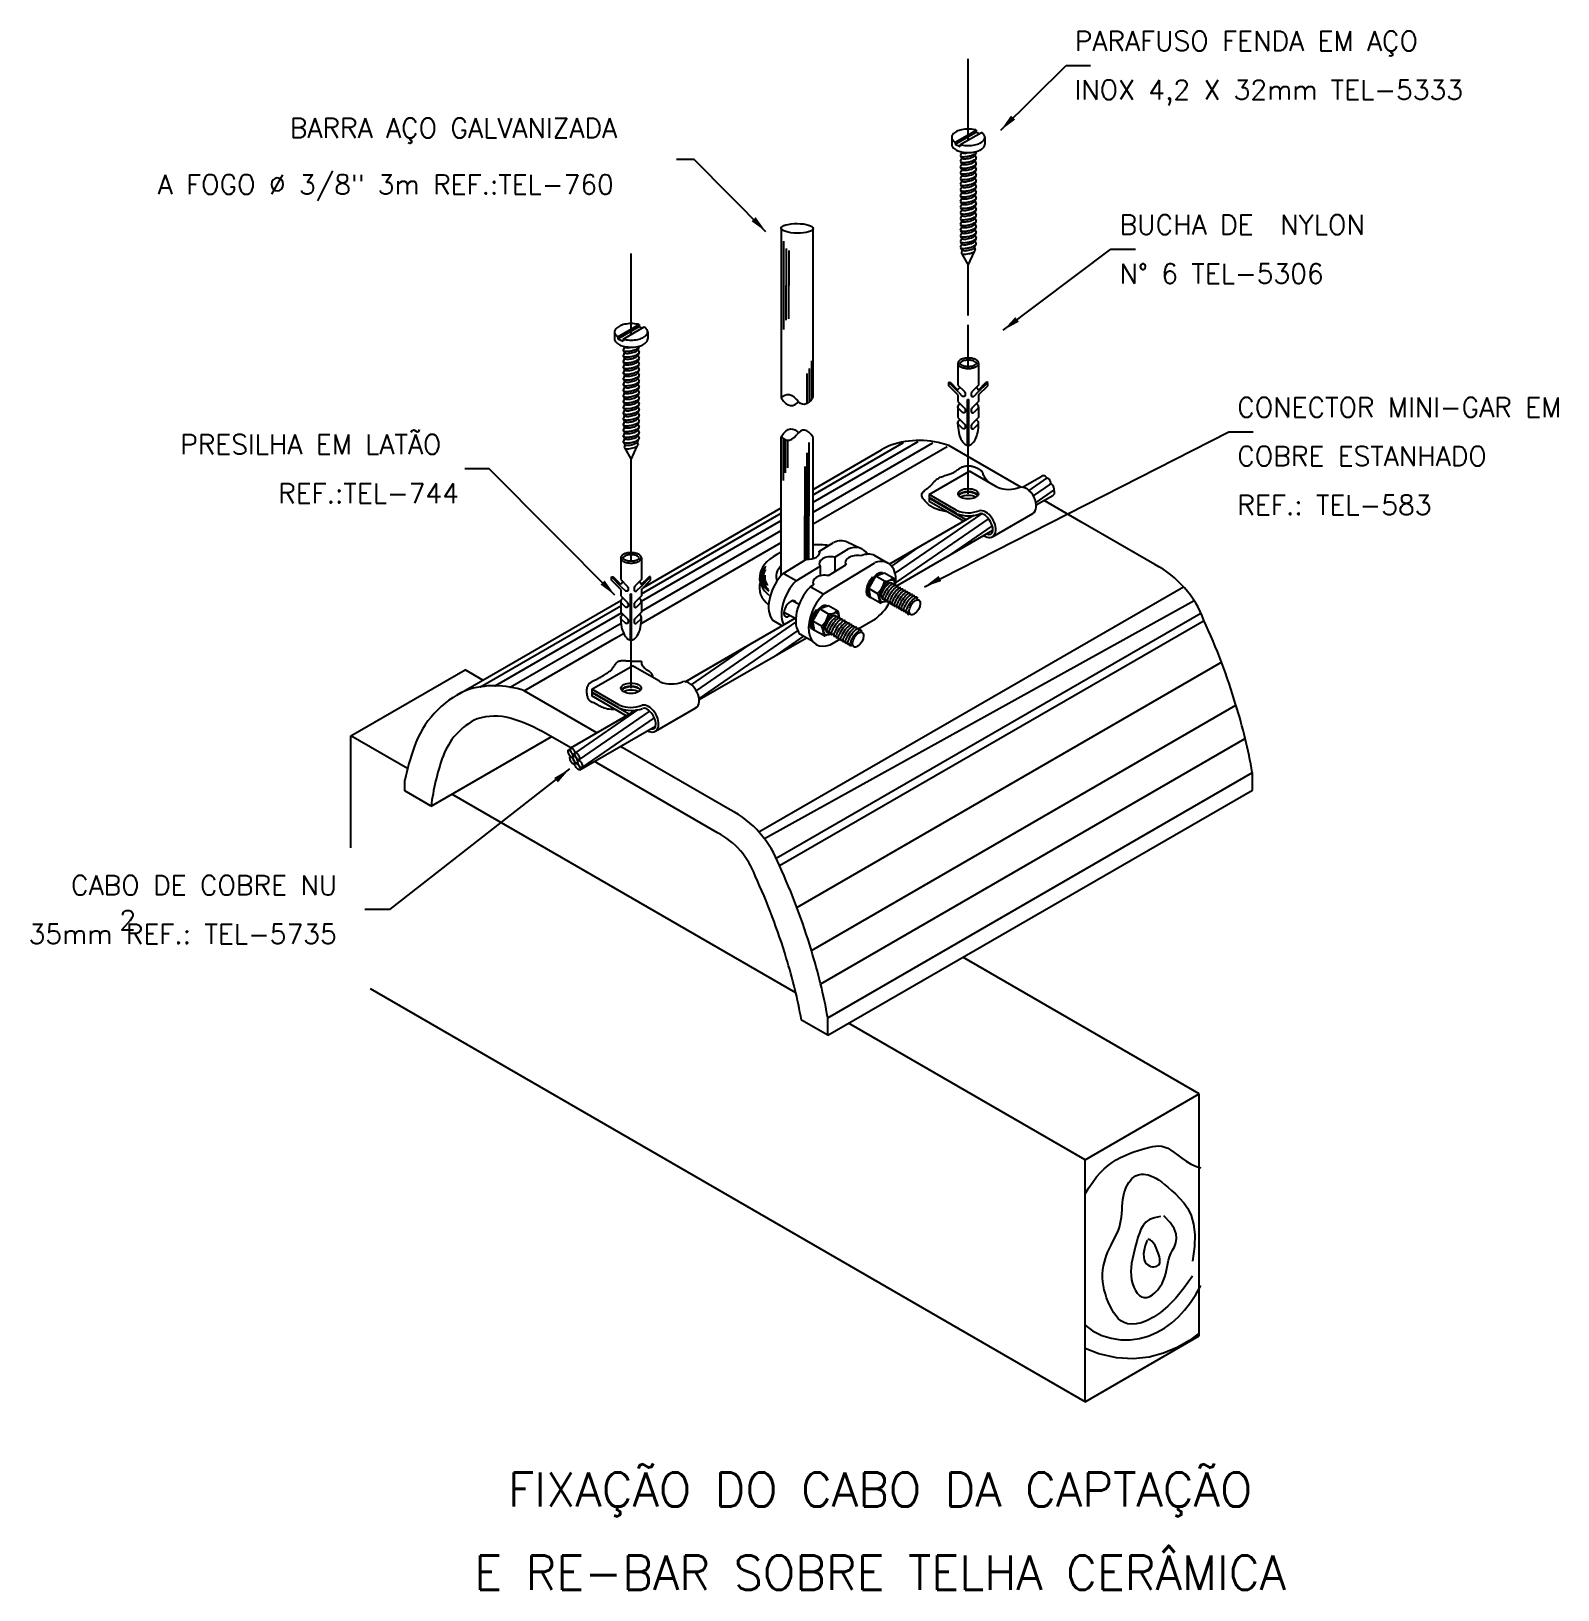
# Model space of a CAD drawing. Header units: millimetres. Extents: x -6439 to -6423.4, y -4426.4 to -4410.4.
import ezdxf
from ezdxf.enums import TextEntityAlignment as Align

# ---------------------------------------------------------------- set-up
doc = ezdxf.new("R2010")
doc.units = ezdxf.units.MM
doc.header["$LTSCALE"] = 10
doc.linetypes.add('DASHDOT', pattern=[1, 0.5, -0.25, 0, -0.25])
doc.layers.add('Termotécnica', color=7, linetype='Continuous')
doc.styles.add('r140', font='romans.shx')
doc.styles.add('r80', font='romans.shx')

msp = doc.modelspace()

# ---------------------------------------------------------------- texts
at = {"layer": 'Termotécnica', "color": 2, "style": 'r80'}
for s, p in [('PARAFUSO FENDA EM AÇO', (-6428.351, -4410.618)), ('INOX 4,2 X 32mm TEL-5333', (-6428.352, -4411.118)), ('BARRA AÇO GALVANIZADA ', (-6436.388, -4411.509)), ('A FOGO %%C 3/8" 3m REF.:TEL-760', (-6437.741, -4412.087)), ('BUCHA DE  NYLON', (-6427.892, -4412.499)), ('N%%D 6 TEL-5306', (-6427.893, -4412.999)), ('CONECTOR MINI-GAR EM', (-6426.687, -4414.367)), ('PRESILHA EM LATÃO ', (-6437.51, -4414.747)), ('COBRE ESTANHADO ', (-6426.687, -4414.867)), ('REF.:TEL-744', (-6436.507, -4415.247)), ('REF.: TEL-583', (-6426.686, -4415.367)), ('CABO DE COBRE NU', (-6438.628, -4419.258)), ('2', (-6438.132, -4419.616)), ('35mm REF.: TEL-5735', (-6439.061, -4419.757))]:
    msp.add_text(s, height=0.2, dxfattribs=at).set_placement(p)
at = {"layer": 'Termotécnica', "color": 5, "style": 'r140'}
for s, p in [('FIXAÇÃO DO CABO DA CAPTAÇÃO', (-6430.343, -4425.623)), ('E RE-BAR SOBRE TELHA CERÂMICA', (-6430.343, -4426.474))]:
    msp.add_text(s, height=0.35, dxfattribs=at).set_placement(p, align=Align.BOTTOM_CENTER)

# ---------------------------------------------------------------- linework, layer by layer
at = {"layer": 'Termotécnica', "color": 1, "linetype": 'DASHDOT'}
for p, q in [((-6429.441, -4411.532), (-6429.441, -4410.701)), ((-6432.893, -4413.523), (-6432.893, -4412.693)), ((-6429.441, -4413.329), (-6429.441, -4412.811)), ((-6429.441, -4413.849), (-6429.441, -4413.425)), ((-6429.441, -4415.152), (-6429.441, -4414.657)), ((-6432.893, -4415.84), (-6432.893, -4414.802)), ((-6432.893, -4417.143), (-6432.893, -4416.649))]:
    msp.add_line(p, q, dxfattribs=at)
at = {"layer": 'Termotécnica', "color": 2}
for p, q in [((-6429.108, -4411.432), (-6428.439, -4410.768)), ((-6428.439, -4410.768), (-6428.189, -4410.768)), ((-6429.576, -4411.555), (-6429.359, -4411.43)), ((-6429.576, -4411.576), (-6429.359, -4411.451)), ((-6429.522, -4411.579), (-6429.306, -4411.454)), ((-6429.359, -4411.43), (-6429.359, -4411.451)), ((-6429.359, -4411.451), (-6429.326, -4411.465)), ((-6429.61, -4411.504), (-6429.61, -4411.576)), ((-6429.576, -4411.555), (-6429.576, -4411.576)), ((-6429.576, -4411.576), (-6429.522, -4411.6)), ((-6429.522, -4411.579), (-6429.522, -4411.6)), ((-6429.271, -4411.504), (-6429.271, -4411.576)), ((-6432.247, -4411.732), (-6432.427, -4411.732)), ((-6431.512, -4412.47), (-6432.247, -4411.732)), ((-6429.508, -4411.656), (-6429.523, -4411.691)), ((-6429.508, -4411.715), (-6429.523, -4411.749)), ((-6429.508, -4411.773), (-6429.523, -4411.808)), ((-6429.519, -4411.696), (-6429.508, -4411.715)), ((-6429.519, -4411.755), (-6429.508, -4411.773)), ((-6429.362, -4411.664), (-6429.374, -4411.686)), ((-6429.374, -4411.686), (-6429.359, -4411.715)), ((-6429.362, -4411.723), (-6429.374, -4411.745)), ((-6429.374, -4411.745), (-6429.359, -4411.773)), ((-6429.362, -4411.782), (-6429.374, -4411.803)), ((-6429.374, -4411.803), (-6429.359, -4411.832)), ((-6429.508, -4411.832), (-6429.523, -4411.867)), ((-6429.508, -4411.891), (-6429.523, -4411.925)), ((-6429.508, -4411.949), (-6429.523, -4411.984)), ((-6429.519, -4411.814), (-6429.508, -4411.832)), ((-6429.519, -4411.872), (-6429.508, -4411.891)), ((-6429.519, -4411.931), (-6429.508, -4411.949)), ((-6429.362, -4411.84), (-6429.374, -4411.862)), ((-6429.374, -4411.862), (-6429.359, -4411.89)), ((-6429.362, -4411.899), (-6429.374, -4411.921)), ((-6429.374, -4411.921), (-6429.359, -4411.949)), ((-6429.362, -4411.958), (-6429.374, -4411.979)), ((-6429.508, -4412.008), (-6429.523, -4412.043)), ((-6429.508, -4412.067), (-6429.523, -4412.101)), ((-6429.508, -4412.125), (-6429.523, -4412.16)), ((-6429.519, -4411.989), (-6429.508, -4412.008)), ((-6429.519, -4412.048), (-6429.508, -4412.067)), ((-6429.519, -4412.107), (-6429.508, -4412.125)), ((-6429.374, -4411.979), (-6429.359, -4412.008)), ((-6429.362, -4412.016), (-6429.374, -4412.038)), ((-6429.374, -4412.038), (-6429.359, -4412.066)), ((-6429.362, -4412.075), (-6429.374, -4412.097)), ((-6429.374, -4412.097), (-6429.359, -4412.125)), ((-6429.508, -4412.184), (-6429.523, -4412.219)), ((-6429.508, -4412.242), (-6429.523, -4412.277)), ((-6429.519, -4412.165), (-6429.508, -4412.184)), ((-6429.519, -4412.224), (-6429.508, -4412.242)), ((-6429.519, -4412.283), (-6429.508, -4412.301)), ((-6429.362, -4412.134), (-6429.374, -4412.155)), ((-6429.374, -4412.155), (-6429.359, -4412.184)), ((-6429.362, -4412.192), (-6429.374, -4412.214)), ((-6429.374, -4412.214), (-6429.359, -4412.242)), ((-6429.362, -4412.251), (-6429.374, -4412.272)), ((-6429.374, -4412.272), (-6429.359, -4412.301)), ((-6431.356, -4412.435), (-6431.355, -4414.171)), ((-6431.355, -4412.436), (-6431.355, -4412.434)), ((-6431.028, -4414.164), (-6431.028, -4412.438)), ((-6429.508, -4412.301), (-6429.523, -4412.336)), ((-6429.508, -4412.36), (-6429.523, -4412.395)), ((-6429.508, -4412.418), (-6429.523, -4412.453)), ((-6429.519, -4412.341), (-6429.508, -4412.36)), ((-6429.519, -4412.4), (-6429.508, -4412.418)), ((-6429.362, -4412.309), (-6429.374, -4412.331)), ((-6429.374, -4412.331), (-6429.359, -4412.36)), ((-6429.362, -4412.368), (-6429.374, -4412.39)), ((-6429.374, -4412.39), (-6429.359, -4412.418)), ((-6429.362, -4412.427), (-6429.374, -4412.448)), ((-6429.508, -4412.477), (-6429.523, -4412.512)), ((-6429.508, -4412.536), (-6429.523, -4412.57)), ((-6429.508, -4412.594), (-6429.523, -4412.629)), ((-6429.519, -4412.459), (-6429.508, -4412.477)), ((-6429.519, -4412.517), (-6429.508, -4412.536)), ((-6429.519, -4412.576), (-6429.508, -4412.594)), ((-6429.374, -4412.448), (-6429.359, -4412.477)), ((-6429.362, -4412.485), (-6429.374, -4412.507)), ((-6429.374, -4412.507), (-6429.359, -4412.535)), ((-6429.362, -4412.544), (-6429.374, -4412.566)), ((-6429.374, -4412.566), (-6429.359, -4412.594)), ((-6429.374, -4412.626), (-6429.364, -4412.605)), ((-6429.52, -4412.634), (-6429.508, -4412.654)), ((-6429.506, -4412.658), (-6429.511, -4412.69)), ((-6429.506, -4412.696), (-6429.441, -4412.812)), ((-6429.441, -4412.812), (-6429.378, -4412.673)), ((-6429.378, -4412.635), (-6429.37, -4412.66)), ((-6429.082, -4413.479), (-6427.98, -4412.649)), ((-6427.98, -4412.649), (-6427.73, -4412.649)), ((-6433.062, -4413.496), (-6433.062, -4413.568)), ((-6433.028, -4413.546), (-6432.811, -4413.421)), ((-6433.028, -4413.567), (-6432.811, -4413.442)), ((-6433.028, -4413.546), (-6433.028, -4413.567)), ((-6432.974, -4413.57), (-6432.758, -4413.445)), ((-6432.811, -4413.421), (-6432.811, -4413.442)), ((-6432.811, -4413.442), (-6432.778, -4413.457)), ((-6432.723, -4413.496), (-6432.723, -4413.568)), ((-6433.028, -4413.567), (-6432.974, -4413.591)), ((-6432.96, -4413.647), (-6432.975, -4413.682)), ((-6432.96, -4413.706), (-6432.975, -4413.741)), ((-6432.974, -4413.57), (-6432.974, -4413.591)), ((-6432.971, -4413.688), (-6432.96, -4413.706)), ((-6432.814, -4413.656), (-6432.825, -4413.677)), ((-6432.825, -4413.677), (-6432.811, -4413.706)), ((-6432.814, -4413.714), (-6432.825, -4413.736)), ((-6432.96, -4413.765), (-6432.975, -4413.799)), ((-6432.96, -4413.823), (-6432.975, -4413.858)), ((-6432.971, -4413.746), (-6432.96, -4413.765)), ((-6432.971, -4413.805), (-6432.96, -4413.823)), ((-6432.971, -4413.863), (-6432.96, -4413.882)), ((-6432.825, -4413.736), (-6432.811, -4413.764)), ((-6432.814, -4413.773), (-6432.825, -4413.795)), ((-6432.825, -4413.795), (-6432.811, -4413.823)), ((-6432.814, -4413.832), (-6432.825, -4413.853)), ((-6432.825, -4413.853), (-6432.811, -4413.882)), ((-6429.547, -4413.817), (-6429.547, -4414.04)), ((-6429.335, -4413.817), (-6429.335, -4414.04)), ((-6432.96, -4413.882), (-6432.975, -4413.917)), ((-6432.96, -4413.941), (-6432.975, -4413.975)), ((-6432.96, -4413.999), (-6432.975, -4414.034)), ((-6432.971, -4413.922), (-6432.96, -4413.941)), ((-6432.971, -4413.981), (-6432.96, -4413.999)), ((-6432.971, -4414.039), (-6432.96, -4414.058)), ((-6432.814, -4413.89), (-6432.825, -4413.912)), ((-6432.825, -4413.912), (-6432.811, -4413.94)), ((-6432.814, -4413.949), (-6432.825, -4413.971)), ((-6432.825, -4413.971), (-6432.811, -4413.999)), ((-6432.814, -4414.008), (-6432.825, -4414.029)), ((-6432.825, -4414.029), (-6432.811, -4414.058)), ((-6429.541, -4414.112), (-6429.641, -4414.013)), ((-6429.641, -4414.046), (-6429.641, -4414.013)), ((-6429.546, -4414.091), (-6429.622, -4414.015)), ((-6429.547, -4414.04), (-6429.48, -4414.107)), ((-6429.335, -4414.04), (-6429.402, -4414.107)), ((-6429.341, -4414.112), (-6429.241, -4414.013)), ((-6429.336, -4414.091), (-6429.26, -4414.015)), ((-6429.241, -4414.046), (-6429.241, -4414.013)), ((-6432.96, -4414.058), (-6432.975, -4414.093)), ((-6432.96, -4414.116), (-6432.975, -4414.151)), ((-6432.96, -4414.175), (-6432.975, -4414.21)), ((-6432.971, -4414.098), (-6432.96, -4414.116)), ((-6432.971, -4414.157), (-6432.96, -4414.175)), ((-6432.814, -4414.066), (-6432.825, -4414.088)), ((-6432.825, -4414.088), (-6432.811, -4414.116)), ((-6432.814, -4414.125), (-6432.825, -4414.146)), ((-6432.825, -4414.146), (-6432.811, -4414.175)), ((-6432.814, -4414.183), (-6432.825, -4414.205)), ((-6429.547, -4414.14), (-6429.641, -4414.046)), ((-6429.547, -4414.14), (-6429.547, -4414.207)), ((-6429.541, -4414.112), (-6429.498, -4414.156)), ((-6429.447, -4414.186), (-6429.435, -4414.186)), ((-6429.447, -4414.657), (-6429.447, -4414.186)), ((-6429.435, -4414.657), (-6429.435, -4414.186)), ((-6429.341, -4414.112), (-6429.384, -4414.156)), ((-6429.335, -4414.14), (-6429.241, -4414.046)), ((-6429.335, -4414.14), (-6429.335, -4414.207)), ((-6432.96, -4414.234), (-6432.975, -4414.268)), ((-6432.96, -4414.292), (-6432.975, -4414.327)), ((-6432.96, -4414.351), (-6432.975, -4414.386)), ((-6432.971, -4414.215), (-6432.96, -4414.234)), ((-6432.971, -4414.274), (-6432.96, -4414.292)), ((-6432.971, -4414.333), (-6432.96, -4414.351)), ((-6432.825, -4414.205), (-6432.811, -4414.234)), ((-6432.814, -4414.242), (-6432.825, -4414.264)), ((-6432.825, -4414.264), (-6432.811, -4414.292)), ((-6432.814, -4414.301), (-6432.825, -4414.322)), ((-6432.825, -4414.322), (-6432.811, -4414.351)), ((-6432.814, -4414.359), (-6432.825, -4414.381)), ((-6429.547, -4414.207), (-6429.478, -4414.275)), ((-6429.547, -4414.262), (-6429.547, -4414.372)), ((-6429.541, -4414.278), (-6429.498, -4414.321)), ((-6429.335, -4414.207), (-6429.404, -4414.275)), ((-6429.341, -4414.278), (-6429.384, -4414.321)), ((-6429.335, -4414.262), (-6429.335, -4414.372)), ((-6432.96, -4414.41), (-6432.975, -4414.444)), ((-6432.96, -4414.468), (-6432.975, -4414.503)), ((-6432.971, -4414.391), (-6432.96, -4414.41)), ((-6432.971, -4414.45), (-6432.96, -4414.468)), ((-6432.971, -4414.508), (-6432.96, -4414.527)), ((-6432.825, -4414.381), (-6432.811, -4414.409)), ((-6432.814, -4414.418), (-6432.825, -4414.44)), ((-6432.825, -4414.44), (-6432.811, -4414.468)), ((-6432.814, -4414.477), (-6432.825, -4414.498)), ((-6432.825, -4414.498), (-6432.811, -4414.527)), ((-6429.889, -4416.104), (-6426.774, -4414.518)), ((-6429.547, -4414.372), (-6429.478, -4414.44)), ((-6429.541, -4414.443), (-6429.498, -4414.486)), ((-6429.335, -4414.372), (-6429.404, -4414.44)), ((-6429.341, -4414.443), (-6429.384, -4414.486)), ((-6426.774, -4414.518), (-6426.524, -4414.518)), ((-6432.96, -4414.527), (-6432.975, -4414.562)), ((-6432.96, -4414.586), (-6432.975, -4414.62)), ((-6432.972, -4414.625), (-6432.96, -4414.646)), ((-6432.971, -4414.567), (-6432.96, -4414.586)), ((-6432.958, -4414.65), (-6432.963, -4414.681)), ((-6432.893, -4414.803), (-6432.83, -4414.664)), ((-6432.83, -4414.626), (-6432.822, -4414.652)), ((-6432.814, -4414.535), (-6432.825, -4414.557)), ((-6432.825, -4414.557), (-6432.811, -4414.585)), ((-6432.825, -4414.617), (-6432.816, -4414.596)), ((-6431.355, -4415.99), (-6431.355, -4414.568)), ((-6431.028, -4415.814), (-6431.028, -4414.575)), ((-6432.958, -4414.687), (-6432.893, -4414.803)), ((-6434.346, -4414.897), (-6434.596, -4414.897)), ((-6433.058, -4416.19), (-6434.346, -4414.897)), ((-6429.842, -4415.16), (-6429.427, -4414.92)), ((-6429.151, -4415.08), (-6429.427, -4414.92)), ((-6428.885, -4415.085), (-6428.689, -4414.972)), ((-6429.842, -4415.16), (-6429.842, -4415.192)), ((-6429.565, -4415.32), (-6429.842, -4415.16)), ((-6429.566, -4415.351), (-6429.842, -4415.192)), ((-6429.842, -4415.198), (-6429.837, -4415.195)), ((-6429.842, -4415.198), (-6429.842, -4415.23)), ((-6429.462, -4415.418), (-6429.842, -4415.198)), ((-6429.49, -4415.434), (-6429.842, -4415.23)), ((-6428.744, -4415.267), (-6428.574, -4415.17)), ((-6430.25, -4415.872), (-6429.383, -4415.372)), ((-6429.557, -4415.324), (-6429.565, -4415.32)), ((-6429.557, -4415.356), (-6429.565, -4415.352)), ((-6429.192, -4415.592), (-6428.778, -4415.353)), ((-6429.846, -4415.904), (-6429.189, -4415.525)), ((-6432.999, -4415.808), (-6432.999, -4416.031)), ((-6432.787, -4415.808), (-6432.787, -4416.031)), ((-6430.18, -4416.097), (-6429.846, -4415.904)), ((-6433.093, -4416.037), (-6433.093, -4416.004)), ((-6432.993, -4416.104), (-6433.093, -4416.004)), ((-6432.999, -4416.131), (-6433.093, -4416.037)), ((-6432.998, -4416.082), (-6433.074, -4416.006)), ((-6432.999, -4416.031), (-6432.932, -4416.098)), ((-6432.993, -4416.104), (-6432.95, -4416.147)), ((-6432.787, -4416.031), (-6432.854, -4416.098)), ((-6432.793, -4416.104), (-6432.836, -4416.147)), ((-6432.793, -4416.104), (-6432.693, -4416.004)), ((-6432.788, -4416.082), (-6432.712, -4416.006)), ((-6432.787, -4416.131), (-6432.693, -4416.037)), ((-6432.693, -4416.037), (-6432.693, -4416.004)), ((-6430.46, -4416.121), (-6430.388, -4415.996)), ((-6430.421, -4416.005), (-6430.409, -4416.012)), ((-6430.41, -4416.007), (-6430.398, -4416.013)), ((-6430.41, -4416.007), (-6430.401, -4416.019)), ((-6430.409, -4416.012), (-6430.402, -4416.022)), ((-6430.298, -4415.965), (-6430.388, -4415.996)), ((-6430.299, -4416.047), (-6430.388, -4415.996)), ((-6430.203, -4416.02), (-6430.298, -4415.965)), ((-6430.227, -4416.064), (-6430.229, -4416.084)), ((-6430.227, -4416.064), (-6430.229, -4416.084)), ((-6430.203, -4416.076), (-6430.206, -4416.097)), ((-6430.185, -4416.087), (-6430.196, -4416.029)), ((-6430.179, -4416.09), (-6430.182, -4416.111)), ((-6430.155, -4416.103), (-6430.158, -4416.123)), ((-6432.999, -4416.131), (-6432.999, -4416.198)), ((-6432.999, -4416.198), (-6432.93, -4416.266)), ((-6432.999, -4416.253), (-6432.999, -4416.363)), ((-6432.993, -4416.269), (-6432.95, -4416.312)), ((-6432.899, -4416.649), (-6432.899, -4416.178)), ((-6432.899, -4416.178), (-6432.887, -4416.178)), ((-6432.887, -4416.649), (-6432.887, -4416.178)), ((-6432.787, -4416.198), (-6432.855, -4416.266)), ((-6432.793, -4416.269), (-6432.836, -4416.312)), ((-6432.787, -4416.131), (-6432.787, -4416.198)), ((-6432.787, -4416.253), (-6432.787, -4416.363)), ((-6431.173, -4416.285), (-6431.244, -4416.247)), ((-6430.442, -4416.214), (-6430.46, -4416.121)), ((-6430.372, -4416.172), (-6430.46, -4416.121)), ((-6430.347, -4416.269), (-6430.442, -4416.214)), ((-6430.271, -4416.248), (-6430.335, -4416.27)), ((-6430.327, -4416.216), (-6430.317, -4416.211)), ((-6430.327, -4416.216), (-6430.317, -4416.211)), ((-6430.315, -4416.236), (-6430.293, -4416.224)), ((-6430.291, -4416.25), (-6430.27, -4416.238)), ((-6430.267, -4416.264), (-6430.246, -4416.252)), ((-6430.242, -4416.278), (-6430.22, -4416.266)), ((-6430.13, -4416.118), (-6430.132, -4416.137)), ((-6430.107, -4416.132), (-6430.109, -4416.151)), ((-6430.083, -4416.145), (-6430.086, -4416.165)), ((-6430.059, -4416.159), (-6430.062, -4416.179)), ((-6430.036, -4416.173), (-6430.039, -4416.192)), ((-6430.013, -4416.186), (-6430.015, -4416.206)), ((-6429.989, -4416.199), (-6429.992, -4416.219)), ((-6429.963, -4416.212), (-6429.966, -4416.237)), ((-6432.999, -4416.363), (-6432.93, -4416.432)), ((-6432.787, -4416.363), (-6432.855, -4416.432)), ((-6432.264, -4417.033), (-6431.213, -4416.427)), ((-6431.208, -4416.43), (-6431.329, -4416.366)), ((-6431.033, -4416.456), (-6430.961, -4416.331)), ((-6430.994, -4416.34), (-6430.982, -4416.347)), ((-6430.982, -4416.342), (-6430.971, -4416.349)), ((-6430.982, -4416.342), (-6430.974, -4416.354)), ((-6430.982, -4416.347), (-6430.975, -4416.357)), ((-6430.871, -4416.3), (-6430.961, -4416.331)), ((-6430.872, -4416.383), (-6430.961, -4416.331)), ((-6430.776, -4416.355), (-6430.871, -4416.3)), ((-6430.8, -4416.4), (-6430.802, -4416.419)), ((-6430.776, -4416.412), (-6430.778, -4416.433)), ((-6430.758, -4416.423), (-6430.769, -4416.365)), ((-6430.752, -4416.425), (-6430.755, -4416.447)), ((-6430.219, -4416.292), (-6430.197, -4416.28)), ((-6430.195, -4416.306), (-6430.174, -4416.294)), ((-6430.171, -4416.32), (-6430.15, -4416.307)), ((-6430.148, -4416.333), (-6430.127, -4416.321)), ((-6430.125, -4416.347), (-6430.103, -4416.334)), ((-6430.101, -4416.36), (-6430.08, -4416.348)), ((-6430.076, -4416.373), (-6430.055, -4416.361)), ((-6430.055, -4416.391), (-6430.041, -4416.381)), ((-6432.993, -4416.434), (-6432.95, -4416.477)), ((-6432.793, -4416.434), (-6432.836, -4416.477)), ((-6431.015, -4416.55), (-6431.033, -4416.456)), ((-6430.945, -4416.507), (-6431.033, -4416.456)), ((-6430.92, -4416.604), (-6431.015, -4416.55)), ((-6430.844, -4416.583), (-6430.908, -4416.606)), ((-6430.9, -4416.552), (-6430.89, -4416.546)), ((-6430.888, -4416.572), (-6430.866, -4416.56)), ((-6430.864, -4416.586), (-6430.843, -4416.573)), ((-6430.84, -4416.599), (-6430.819, -4416.587)), ((-6430.728, -4416.439), (-6430.731, -4416.458)), ((-6430.703, -4416.453), (-6430.705, -4416.473)), ((-6430.68, -4416.467), (-6430.682, -4416.486)), ((-6430.656, -4416.481), (-6430.659, -4416.5)), ((-6430.632, -4416.494), (-6430.635, -4416.513)), ((-6430.609, -4416.508), (-6430.612, -4416.527)), ((-6430.586, -4416.522), (-6430.588, -4416.541)), ((-6430.562, -4416.535), (-6430.565, -4416.554)), ((-6430.536, -4416.549), (-6430.539, -4416.568)), ((-6432.338, -4417.076), (-6431.673, -4416.693)), ((-6432.196, -4417.259), (-6431.098, -4416.626)), ((-6430.815, -4416.614), (-6430.793, -4416.602)), ((-6430.792, -4416.627), (-6430.77, -4416.615)), ((-6430.768, -4416.641), (-6430.747, -4416.629)), ((-6430.744, -4416.655), (-6430.723, -4416.643)), ((-6430.721, -4416.668), (-6430.7, -4416.656)), ((-6430.698, -4416.682), (-6430.676, -4416.67)), ((-6430.674, -4416.695), (-6430.653, -4416.683)), ((-6430.648, -4416.709), (-6430.627, -4416.697)), ((-6433.294, -4417.151), (-6432.879, -4416.912)), ((-6432.602, -4417.071), (-6432.879, -4416.912)), ((-6435.762, -4417.629), (-6434.593, -4416.954)), ((-6434.41, -4417.059), (-6434.593, -4416.954)), ((-6432.264, -4417.033), (-6432.263, -4417.033)), ((-6433.017, -4417.311), (-6433.294, -4417.151)), ((-6433.294, -4417.151), (-6433.294, -4417.183)), ((-6433.018, -4417.343), (-6433.294, -4417.183)), ((-6433.294, -4417.189), (-6433.289, -4417.186)), ((-6432.914, -4417.409), (-6433.294, -4417.189)), ((-6433.294, -4417.189), (-6433.294, -4417.221)), ((-6432.942, -4417.425), (-6433.294, -4417.221)), ((-6433.511, -4417.753), (-6432.839, -4417.365)), ((-6432.644, -4417.583), (-6432.23, -4417.344)), ((-6433.417, -4417.977), (-6432.643, -4417.531)), ((-6435.762, -4418.775), (-6435.762, -4417.629)), ((-6435.181, -4417.964), (-6435.762, -4417.629)), ((-6433.533, -4417.775), (-6433.514, -4417.764)), ((-6433.494, -4417.849), (-6433.488, -4417.846)), ((-6433.484, -4417.836), (-6433.467, -4417.826)), ((-6433.523, -4417.968), (-6435.368, -4419.408)), ((-6433.476, -4417.918), (-6433.468, -4417.914)), ((-6433.459, -4417.909), (-6433.457, -4417.908)), ((-6433.445, -4417.91), (-6433.437, -4417.906)), ((-6433.441, -4417.898), (-6433.439, -4417.897)), ((-6433.435, -4417.88), (-6433.425, -4417.875)), ((-6431.206, -4420.259), (-6434.727, -4418.226)), ((-6435.368, -4419.408), (-6435.618, -4419.408)), ((-6427.076, -4421.294), (-6429.497, -4419.896)), ((-6428.245, -4424.444), (-6435.561, -4420.22)), ((-6428.245, -4421.969), (-6430.666, -4420.571)), ((-6428.245, -4421.969), (-6427.076, -4421.294)), ((-6427.076, -4423.769), (-6427.076, -4421.294)), ((-6428.245, -4424.444), (-6428.245, -4421.969)), ((-6428.245, -4424.444), (-6427.076, -4423.769))]:
    msp.add_line(p, q, dxfattribs=at)
at = {"layer": 'Termotécnica', "color": 1}
for p, q in [((-6431.33, -4413.02), (-6431.33, -4412.568)), ((-6431.304, -4412.642), (-6431.304, -4413.021)), ((-6431.279, -4412.663), (-6431.279, -4413.021)), ((-6431.33, -4413.471), (-6431.33, -4413.02)), ((-6431.304, -4413.377), (-6431.304, -4413.021)), ((-6431.279, -4413.361), (-6431.279, -4413.021)), ((-6431.068, -4413.869), (-6431.068, -4414.202)), ((-6431.047, -4413.793), (-6431.047, -4414.18)), ((-6431.09, -4414.218), (-6431.09, -4413.923)), ((-6431.332, -4415.015), (-6431.332, -4414.588)), ((-6431.312, -4414.939), (-6431.312, -4414.599)), ((-6431.291, -4414.604), (-6431.291, -4414.886)), ((-6431.074, -4414.628), (-6431.074, -4415.378)), ((-6431.028, -4415.238), (-6429.953, -4414.617)), ((-6431.028, -4415.162), (-6430.104, -4414.629)), ((-6431.028, -4415.339), (-6429.802, -4414.631)), ((-6431.028, -4415.461), (-6429.655, -4414.669)), ((-6431.094, -4414.732), (-6431.094, -4415.378)), ((-6431.114, -4414.873), (-6431.114, -4415.378)), ((-6428.639, -4414.992), (-6428.821, -4415.118)), ((-6428.603, -4415.054), (-6428.776, -4415.173)), ((-6428.567, -4415.116), (-6428.748, -4415.241)), ((-6432.787, -4416.177), (-6431.355, -4415.351)), ((-6432.787, -4416.253), (-6431.355, -4415.427)), ((-6431.114, -4415.833), (-6431.114, -4415.378)), ((-6431.094, -4415.823), (-6431.094, -4415.378)), ((-6431.074, -4415.823), (-6431.074, -4415.378)), ((-6429.305, -4415.356), (-6430.191, -4415.966)), ((-6429.231, -4415.405), (-6430.183, -4416.061)), ((-6432.787, -4416.354), (-6431.355, -4415.527)), ((-6429.196, -4415.481), (-6429.623, -4415.775)), ((-6432.79, -4416.479), (-6431.355, -4415.65)), ((-6429.935, -4415.69), (-6430.228, -4415.892)), ((-6431.584, -4418.613), (-6427.237, -4416.103)), ((-6431.528, -4418.68), (-6427.128, -4416.245)), ((-6434.434, -4417.129), (-6432.999, -4416.3)), ((-6434.283, -4417.117), (-6432.991, -4416.371)), ((-6431.406, -4418.883), (-6427.058, -4416.373)), ((-6434.132, -4417.131), (-6432.996, -4416.475)), ((-6433.049, -4416.628), (-6432.969, -4416.582)), ((-6431.208, -4416.468), (-6432.223, -4417.167)), ((-6431.186, -4416.552), (-6432.197, -4417.249)), ((-6431.374, -4418.958), (-6427.027, -4416.448)), ((-6433.986, -4417.169), (-6433.049, -4416.628)), ((-6431.7, -4416.708), (-6432.276, -4417.105)), ((-6431.126, -4416.611), (-6431.408, -4416.805)), ((-6431.195, -4419.385), (-6426.848, -4416.876)), ((-6432.826, -4417.363), (-6433.46, -4417.8)), ((-6432.703, -4417.377), (-6433.423, -4417.873)), ((-6431.047, -4419.825), (-6426.7, -4417.315)), ((-6432.657, -4417.445), (-6433.397, -4417.955)), ((-6430.951, -4420.167), (-6426.604, -4417.657)), ((-6430.879, -4420.515), (-6426.532, -4418.005))]:
    msp.add_line(p, q, dxfattribs=at)
at = {"layer": 'Termotécnica', "color": 3}
for p, q in [((-6428.902, -4415.084), (-6429.638, -4414.659)), ((-6431.028, -4415.107), (-6430.33, -4414.704)), ((-6432.766, -4416.11), (-6431.355, -4415.296)), ((-6428.289, -4415.438), (-6428.664, -4415.222)), ((-6427.531, -4415.876), (-6428.289, -4415.438)), ((-6430.965, -4415.739), (-6430.819, -4415.65)), ((-6430.965, -4415.739), (-6430.965, -4415.764)), ((-6430.806, -4415.8), (-6430.675, -4415.72)), ((-6430.545, -4415.711), (-6430.681, -4415.646)), ((-6430.271, -4415.859), (-6430.402, -4415.784)), ((-6431.335, -4415.967), (-6431.098, -4415.823)), ((-6431.204, -4416.043), (-6430.958, -4415.893)), ((-6430.958, -4415.893), (-6430.958, -4415.992)), ((-6430.925, -4416.181), (-6430.396, -4415.858)), ((-6430.871, -4415.989), (-6430.693, -4415.881)), ((-6430.806, -4415.8), (-6430.806, -4415.95)), ((-6431.204, -4416.043), (-6431.335, -4415.967)), ((-6431.058, -4416.104), (-6431.024, -4416.083)), ((-6430.925, -4416.181), (-6431.058, -4416.104)), ((-6430.181, -4416.11), (-6430.181, -4416.106)), ((-6434.678, -4417.214), (-6432.997, -4416.244)), ((-6430.567, -4416.533), (-6430.392, -4416.433)), ((-6431.353, -4416.499), (-6431.444, -4416.447)), ((-6431.032, -4416.664), (-6431.165, -4416.588)), ((-6430.754, -4416.445), (-6430.754, -4416.442)), ((-6430.855, -4416.698), (-6430.748, -4416.637)), ((-6433.242, -4417.598), (-6433.986, -4417.169)), ((-6434.94, -4418.349), (-6433.71, -4417.639)), ((-6433.511, -4417.754), (-6433.812, -4417.58)), ((-6432.983, -4417.748), (-6433.001, -4417.737)), ((-6431.878, -4418.386), (-6432.983, -4417.748)), ((-6433.245, -4417.907), (-6433.27, -4417.893)), ((-6432.008, -4418.622), (-6433.245, -4417.907)), ((-6426.532, -4418.184), (-6426.532, -4418.005)), ((-6435.209, -4418.194), (-6435.209, -4418.082)), ((-6430.879, -4420.694), (-6426.532, -4418.184)), ((-6434.94, -4418.349), (-6435.209, -4418.194)), ((-6430.879, -4420.694), (-6431.148, -4420.538)), ((-6430.879, -4420.694), (-6430.879, -4420.515))]:
    msp.add_line(p, q, dxfattribs=at)
at = {"layer": 'Termotécnica', "color": 2}
for points in [[(-6429.359, -4411.43, 0.016409), (-6429.372, -4411.427, 0.051099), (-6429.441, -4411.42, 0.051099), (-6429.509, -4411.427, 0.064948), (-6429.56, -4411.444, 0.104203), (-6429.6, -4411.476, 0.174705), (-6429.61, -4411.504, 0.174705), (-6429.6, -4411.533, 0.06738), (-6429.576, -4411.555, 0.064948)], [(-6429.271, -4411.504, 0.174705), (-6429.282, -4411.476, 0.06738), (-6429.306, -4411.454, 0.064948)], [(-6429.61, -4411.576, 0.174705), (-6429.6, -4411.605, 0.104203), (-6429.56, -4411.636, 0.064948), (-6429.509, -4411.654, 0.051099), (-6429.441, -4411.661, 0.051099), (-6429.372, -4411.654, 0.064948), (-6429.321, -4411.636, 0.104203), (-6429.282, -4411.605, 0.174705), (-6429.271, -4411.576, 0.174705)], [(-6429.522, -4411.579, 0.016409), (-6429.509, -4411.582, 0.051099), (-6429.441, -4411.589, 0.051099), (-6429.372, -4411.582, 0.064948), (-6429.321, -4411.564, 0.104203), (-6429.282, -4411.533, 0.174705), (-6429.271, -4411.504, 0.174705)], [(-6432.811, -4413.421, 0.016409), (-6432.824, -4413.418, 0.051099), (-6432.893, -4413.411, 0.051099), (-6432.961, -4413.418, 0.064948), (-6433.012, -4413.436, 0.104203), (-6433.052, -4413.467, 0.174705), (-6433.062, -4413.496, 0.174705), (-6433.052, -4413.524, 0.06738), (-6433.028, -4413.546, 0.064948)], [(-6432.974, -4413.57, 0.016409), (-6432.961, -4413.573, 0.051099), (-6432.893, -4413.58, 0.051099), (-6432.824, -4413.573, 0.064948), (-6432.773, -4413.555, 0.104203), (-6432.734, -4413.524, 0.174705), (-6432.723, -4413.496, 0.174705)], [(-6432.723, -4413.496, 0.174705), (-6432.734, -4413.467, 0.06738), (-6432.758, -4413.445, 0.064948)], [(-6433.062, -4413.568, 0.174705), (-6433.052, -4413.596, 0.104203), (-6433.012, -4413.628, 0.064948), (-6432.961, -4413.645, 0.051099), (-6432.893, -4413.652, 0.051099), (-6432.824, -4413.645, 0.064948), (-6432.773, -4413.628, 0.104203), (-6432.734, -4413.596, 0.174705), (-6432.723, -4413.568, 0.174705)], [(-6429.546, -4414.091, -0.122515), (-6429.54, -4414.078, -0.074458), (-6429.524, -4414.063, -0.064948)], [(-6429.336, -4414.091, 0.122515), (-6429.342, -4414.078, 0.074458), (-6429.358, -4414.063, 0.064948)], [(-6429.547, -4414.262, -0.174705), (-6429.54, -4414.244, -0.074458), (-6429.524, -4414.229, -0.064948)], [(-6429.54, -4414.28, -0.174705), (-6429.547, -4414.262, -0.174705)], [(-6429.541, -4414.278, -0.021127), (-6429.543, -4414.276, -0.170198)], [(-6429.335, -4414.262, 0.174705), (-6429.342, -4414.244, 0.074458), (-6429.358, -4414.229, 0.064948)], [(-6429.342, -4414.28, 0.174705), (-6429.335, -4414.262, 0.174705)], [(-6429.341, -4414.278, 0.021127), (-6429.339, -4414.276, 0.170198)], [(-6429.547, -4414.427, -0.174705), (-6429.54, -4414.409, -0.074458), (-6429.524, -4414.394, -0.064948)], [(-6429.547, -4414.424, 0.005298), (-6429.547, -4414.434, 0.048405), (-6429.538, -4414.524, 0.062165), (-6429.516, -4414.592, 0.102796), (-6429.476, -4414.644, 0.153617), (-6429.447, -4414.657, 0.181773)], [(-6429.543, -4414.442, -0.138405), (-6429.547, -4414.427, -0.174705)], [(-6429.541, -4414.443, -0.021127), (-6429.543, -4414.442, -0.170198)], [(-6429.435, -4414.657, 0.153617), (-6429.406, -4414.644, 0.102796), (-6429.366, -4414.592, 0.062165), (-6429.344, -4414.524, 0.048405), (-6429.335, -4414.434, 0.005298), (-6429.335, -4414.424, 0.062165)], [(-6429.335, -4414.427, 0.174705), (-6429.342, -4414.409, 0.074458), (-6429.358, -4414.394, 0.064948)], [(-6429.342, -4414.445, 0.174705), (-6429.335, -4414.427, 0.174705)], [(-6429.341, -4414.443, 0.021127), (-6429.339, -4414.442, 0.170198)], [(-6432.998, -4416.082, -0.122515), (-6432.992, -4416.07, -0.074458), (-6432.975, -4416.055, -0.064948)], [(-6432.788, -4416.082, 0.122515), (-6432.793, -4416.07, 0.074458), (-6432.81, -4416.055, 0.064948)], [(-6432.999, -4416.253, -0.174705), (-6432.992, -4416.235, -0.074458), (-6432.975, -4416.22, -0.064948)], [(-6432.992, -4416.271, -0.174705), (-6432.999, -4416.253, -0.174705)], [(-6432.993, -4416.269, -0.021127), (-6432.995, -4416.268, -0.170198)], [(-6432.787, -4416.253, 0.174705), (-6432.793, -4416.235, 0.074458), (-6432.81, -4416.22, 0.064948)], [(-6432.793, -4416.271, 0.174705), (-6432.787, -4416.253, 0.174705)], [(-6432.793, -4416.269, 0.021127), (-6432.791, -4416.268, 0.170198)], [(-6432.999, -4416.418, -0.174705), (-6432.992, -4416.4, -0.074458), (-6432.975, -4416.385, -0.064948)], [(-6432.999, -4416.415, 0.005298), (-6432.999, -4416.425, 0.048405), (-6432.99, -4416.516, 0.062165), (-6432.968, -4416.583, 0.102796), (-6432.928, -4416.636, 0.153617), (-6432.899, -4416.649, 0.181773)], [(-6432.995, -4416.433, -0.138405), (-6432.999, -4416.418, -0.174705)], [(-6432.993, -4416.434, -0.021127), (-6432.995, -4416.433, -0.170198)], [(-6432.887, -4416.649, 0.153617), (-6432.857, -4416.636, 0.102796), (-6432.818, -4416.583, 0.062165), (-6432.796, -4416.516, 0.048405), (-6432.787, -4416.425, 0.005298), (-6432.787, -4416.415, 0.062165)], [(-6432.787, -4416.418, 0.174705), (-6432.793, -4416.4, 0.074458), (-6432.81, -4416.385, 0.064948)], [(-6432.793, -4416.436, 0.174705), (-6432.787, -4416.418, 0.174705)], [(-6432.793, -4416.434, 0.021127), (-6432.791, -4416.433, 0.170198)], [(-6433.495, -4417.849, -0.207457), (-6433.5, -4417.85, -0.095933), (-6433.51, -4417.844, -0.052726), (-6433.519, -4417.834, -0.039847), (-6433.528, -4417.82, -0.039847), (-6433.535, -4417.804, -0.052726), (-6433.538, -4417.791, -0.095933), (-6433.537, -4417.779, -0.207457), (-6433.533, -4417.775, -0.207457), (-6433.527, -4417.775, -0.095933), (-6433.517, -4417.781, -0.052726), (-6433.508, -4417.79, -0.001764), (-6433.508, -4417.791, -0.039847)], [(-6433.476, -4417.918, -0.207457), (-6433.482, -4417.919, -0.095933), (-6433.492, -4417.913, -0.052726), (-6433.501, -4417.903, -0.039847), (-6433.51, -4417.889, -0.039847), (-6433.516, -4417.873, -0.052726), (-6433.519, -4417.86, -0.095933), (-6433.518, -4417.848, -0.207457), (-6433.515, -4417.844, -0.130458), (-6433.511, -4417.843, -0.095933)], [(-6433.471, -4417.827, -0.207457), (-6433.477, -4417.827, -0.095933), (-6433.487, -4417.821, -0.052726), (-6433.496, -4417.812, -0.039847), (-6433.505, -4417.797, -0.039847), (-6433.512, -4417.782, -0.052726), (-6433.514, -4417.769, -0.095933), (-6433.513, -4417.757, -0.207457), (-6433.51, -4417.753, -0.207457), (-6433.504, -4417.752, -0.095933), (-6433.494, -4417.758, -0.052726), (-6433.485, -4417.768, -0.039847), (-6433.476, -4417.782, -0.039847), (-6433.469, -4417.798, -0.027092), (-6433.468, -4417.805, -0.095933)], [(-6433.498, -4417.85, -0.049151), (-6433.49, -4417.859, -0.039847), (-6433.481, -4417.874, -0.039847), (-6433.474, -4417.89, -0.052726), (-6433.472, -4417.902, -0.095933), (-6433.473, -4417.914, -0.207457), (-6433.476, -4417.918, -0.207457)], [(-6433.496, -4417.811, -0.023019), (-6433.493, -4417.821, -0.052726), (-6433.49, -4417.833, -0.095933), (-6433.491, -4417.845, -0.207457), (-6433.495, -4417.849, -0.207457)], [(-6433.468, -4417.823, -0.1939), (-6433.471, -4417.827, -0.207457)]]:
    msp.add_lwpolyline(points, format="xyb", dxfattribs=at)
at = {"layer": 'Termotécnica', "color": 1}
for points in [[(-6429.523, -4411.691, 0.24548), (-6429.518, -4411.697, 0.082009), (-6429.496, -4411.703, 0.04047), (-6429.47, -4411.702, 0.029714), (-6429.436, -4411.697, 0.029714), (-6429.403, -4411.688, 0.04047), (-6429.379, -4411.678, 0.082009), (-6429.361, -4411.664, 0.24548), (-6429.359, -4411.656, 0.24548)], [(-6429.523, -4411.749, 0.24548), (-6429.518, -4411.756, 0.082009), (-6429.496, -4411.761, 0.04047), (-6429.47, -4411.761, 0.029714), (-6429.436, -4411.756, 0.029714), (-6429.403, -4411.747, 0.04047), (-6429.379, -4411.736, 0.082009), (-6429.361, -4411.722, 0.24548), (-6429.359, -4411.715, 0.24548)], [(-6429.523, -4411.808, 0.24548), (-6429.518, -4411.814, 0.082009), (-6429.496, -4411.82, 0.04047), (-6429.47, -4411.82, 0.029714), (-6429.436, -4411.814, 0.029714), (-6429.403, -4411.805, 0.04047), (-6429.379, -4411.795, 0.082009), (-6429.361, -4411.781, 0.24548), (-6429.359, -4411.773, 0.24548)], [(-6429.508, -4411.656, 0.24548), (-6429.504, -4411.661, 0.082009), (-6429.486, -4411.666, 0.04047), (-6429.465, -4411.665, 0.029714), (-6429.437, -4411.661, 0.000336), (-6429.436, -4411.661, 0.04047)], [(-6429.508, -4411.715, 0.24548), (-6429.504, -4411.72, 0.082009), (-6429.486, -4411.724, 0.04047), (-6429.465, -4411.724, 0.029714), (-6429.437, -4411.72, 0.029714), (-6429.409, -4411.712, 0.04047), (-6429.39, -4411.704, 0.082009), (-6429.375, -4411.693, 0.24548), (-6429.374, -4411.686, 0.24548)], [(-6429.508, -4411.773, 0.24548), (-6429.504, -4411.779, 0.082009), (-6429.486, -4411.783, 0.04047), (-6429.465, -4411.783, 0.029714), (-6429.437, -4411.778, 0.029714), (-6429.409, -4411.771, 0.04047), (-6429.39, -4411.763, 0.082009), (-6429.375, -4411.751, 0.24548), (-6429.374, -4411.745, 0.24548)], [(-6429.508, -4411.832, 0.24548), (-6429.504, -4411.837, 0.082009), (-6429.486, -4411.842, 0.04047), (-6429.465, -4411.841, 0.029714), (-6429.437, -4411.837, 0.029714), (-6429.409, -4411.83, 0.04047), (-6429.39, -4411.821, 0.082009), (-6429.375, -4411.81, 0.24548), (-6429.374, -4411.803, 0.24548)], [(-6429.523, -4411.867, 0.24548), (-6429.518, -4411.873, 0.082009), (-6429.496, -4411.878, 0.04047), (-6429.47, -4411.878, 0.029714), (-6429.436, -4411.873, 0.029714), (-6429.403, -4411.864, 0.04047), (-6429.379, -4411.854, 0.082009), (-6429.361, -4411.84, 0.24548), (-6429.359, -4411.832, 0.24548)], [(-6429.523, -4411.925, 0.24548), (-6429.518, -4411.932, 0.082009), (-6429.496, -4411.937, 0.04047), (-6429.47, -4411.937, 0.029714), (-6429.436, -4411.932, 0.029714), (-6429.403, -4411.922, 0.04047), (-6429.379, -4411.912, 0.082009), (-6429.361, -4411.898, 0.24548), (-6429.359, -4411.89, 0.24548)], [(-6429.523, -4411.984, 0.24548), (-6429.518, -4411.99, 0.082009), (-6429.496, -4411.996, 0.04047), (-6429.47, -4411.995, 0.029714), (-6429.436, -4411.99, 0.029714), (-6429.403, -4411.981, 0.04047), (-6429.379, -4411.971, 0.082009), (-6429.361, -4411.957, 0.24548), (-6429.359, -4411.949, 0.24548)], [(-6429.508, -4411.891, 0.24548), (-6429.504, -4411.896, 0.082009), (-6429.486, -4411.9, 0.04047), (-6429.465, -4411.9, 0.029714), (-6429.437, -4411.896, 0.029714), (-6429.409, -4411.888, 0.04047), (-6429.39, -4411.88, 0.082009), (-6429.375, -4411.868, 0.24548), (-6429.374, -4411.862, 0.24548)], [(-6429.508, -4411.949, 0.24548), (-6429.504, -4411.954, 0.082009), (-6429.486, -4411.959, 0.04047), (-6429.465, -4411.959, 0.029714), (-6429.437, -4411.954, 0.029714), (-6429.409, -4411.947, 0.04047), (-6429.39, -4411.939, 0.082009), (-6429.375, -4411.927, 0.24548), (-6429.374, -4411.921, 0.24548)], [(-6429.523, -4412.043, 0.24548), (-6429.518, -4412.049, 0.082009), (-6429.496, -4412.054, 0.04047), (-6429.47, -4412.054, 0.029714), (-6429.436, -4412.049, 0.029714), (-6429.403, -4412.04, 0.04047), (-6429.379, -4412.03, 0.082009), (-6429.361, -4412.016, 0.24548), (-6429.359, -4412.008, 0.24548)], [(-6429.523, -4412.101, 0.24548), (-6429.518, -4412.108, 0.082009), (-6429.496, -4412.113, 0.04047), (-6429.47, -4412.113, 0.029714), (-6429.436, -4412.108, 0.029714), (-6429.403, -4412.098, 0.04047), (-6429.379, -4412.088, 0.082009), (-6429.361, -4412.074, 0.24548), (-6429.359, -4412.066, 0.24548)], [(-6429.523, -4412.16, 0.24548), (-6429.518, -4412.166, 0.082009), (-6429.496, -4412.172, 0.04047), (-6429.47, -4412.171, 0.029714), (-6429.436, -4412.166, 0.029714), (-6429.403, -4412.157, 0.04047), (-6429.379, -4412.147, 0.082009), (-6429.361, -4412.133, 0.24548), (-6429.359, -4412.125, 0.24548)], [(-6429.508, -4412.008, 0.24548), (-6429.504, -4412.013, 0.082009), (-6429.486, -4412.017, 0.04047), (-6429.465, -4412.017, 0.029714), (-6429.437, -4412.013, 0.029714), (-6429.409, -4412.006, 0.04047), (-6429.39, -4411.997, 0.082009), (-6429.375, -4411.986, 0.24548), (-6429.374, -4411.979, 0.24548)], [(-6429.508, -4412.067, 0.24548), (-6429.504, -4412.072, 0.082009), (-6429.486, -4412.076, 0.04047), (-6429.465, -4412.076, 0.029714), (-6429.437, -4412.072, 0.029714), (-6429.409, -4412.064, 0.04047), (-6429.39, -4412.056, 0.082009), (-6429.375, -4412.044, 0.24548), (-6429.374, -4412.038, 0.24548)], [(-6429.508, -4412.125, 0.24548), (-6429.504, -4412.13, 0.082009), (-6429.486, -4412.135, 0.04047), (-6429.465, -4412.135, 0.029714), (-6429.437, -4412.13, 0.029714), (-6429.409, -4412.123, 0.04047), (-6429.39, -4412.114, 0.082009), (-6429.375, -4412.103, 0.24548), (-6429.374, -4412.097, 0.24548)], [(-6429.523, -4412.219, 0.24548), (-6429.518, -4412.225, 0.082009), (-6429.496, -4412.23, 0.04047), (-6429.47, -4412.23, 0.029714), (-6429.436, -4412.225, 0.029714), (-6429.403, -4412.216, 0.04047), (-6429.379, -4412.206, 0.082009), (-6429.361, -4412.191, 0.24548), (-6429.359, -4412.184, 0.24548)], [(-6429.523, -4412.277, 0.24548), (-6429.518, -4412.283, 0.082009), (-6429.496, -4412.289, 0.04047), (-6429.47, -4412.289, 0.029714), (-6429.436, -4412.283, 0.029714), (-6429.403, -4412.274, 0.04047), (-6429.379, -4412.264, 0.082009), (-6429.361, -4412.25, 0.24548), (-6429.359, -4412.242, 0.24548)], [(-6429.508, -4412.184, 0.24548), (-6429.504, -4412.189, 0.082009), (-6429.486, -4412.193, 0.04047), (-6429.465, -4412.193, 0.029714), (-6429.437, -4412.189, 0.029714), (-6429.409, -4412.181, 0.04047), (-6429.39, -4412.173, 0.082009), (-6429.375, -4412.162, 0.24548), (-6429.374, -4412.155, 0.24548)], [(-6429.508, -4412.242, 0.24548), (-6429.504, -4412.248, 0.082009), (-6429.486, -4412.252, 0.04047), (-6429.465, -4412.252, 0.029714), (-6429.437, -4412.248, 0.029714), (-6429.409, -4412.24, 0.04047), (-6429.39, -4412.232, 0.082009), (-6429.375, -4412.22, 0.24548), (-6429.374, -4412.214, 0.24548)], [(-6429.508, -4412.301, 0.24548), (-6429.504, -4412.306, 0.082009), (-6429.486, -4412.311, 0.04047), (-6429.465, -4412.31, 0.029714), (-6429.437, -4412.306, 0.029714), (-6429.409, -4412.299, 0.04047), (-6429.39, -4412.29, 0.082009), (-6429.375, -4412.279, 0.24548), (-6429.374, -4412.272, 0.24548)], [(-6429.523, -4412.336, 0.24548), (-6429.518, -4412.342, 0.082009), (-6429.496, -4412.348, 0.04047), (-6429.47, -4412.347, 0.029714), (-6429.436, -4412.342, 0.029714), (-6429.403, -4412.333, 0.04047), (-6429.379, -4412.323, 0.082009), (-6429.361, -4412.309, 0.24548), (-6429.359, -4412.301, 0.24548)], [(-6429.523, -4412.395, 0.24548), (-6429.518, -4412.401, 0.082009), (-6429.496, -4412.406, 0.04047), (-6429.47, -4412.406, 0.029714), (-6429.436, -4412.401, 0.029714), (-6429.403, -4412.392, 0.04047), (-6429.379, -4412.381, 0.082009), (-6429.361, -4412.367, 0.24548), (-6429.359, -4412.36, 0.24548)], [(-6429.523, -4412.453, 0.24548), (-6429.518, -4412.459, 0.082009), (-6429.496, -4412.465, 0.04047), (-6429.47, -4412.465, 0.029714), (-6429.436, -4412.459, 0.029714), (-6429.403, -4412.45, 0.04047), (-6429.379, -4412.44, 0.082009), (-6429.361, -4412.426, 0.24548), (-6429.359, -4412.418, 0.24548)], [(-6429.508, -4412.36, 0.24548), (-6429.504, -4412.365, 0.082009), (-6429.486, -4412.369, 0.04047), (-6429.465, -4412.369, 0.029714), (-6429.437, -4412.365, 0.029714), (-6429.409, -4412.357, 0.04047), (-6429.39, -4412.349, 0.082009), (-6429.375, -4412.338, 0.24548), (-6429.374, -4412.331, 0.24548)], [(-6429.508, -4412.418, 0.24548), (-6429.504, -4412.424, 0.082009), (-6429.486, -4412.428, 0.04047), (-6429.465, -4412.428, 0.029714), (-6429.437, -4412.423, 0.029714), (-6429.409, -4412.416, 0.04047), (-6429.39, -4412.408, 0.082009), (-6429.375, -4412.396, 0.24548), (-6429.374, -4412.39, 0.24548)], [(-6429.523, -4412.512, 0.24548), (-6429.518, -4412.518, 0.082009), (-6429.496, -4412.523, 0.04047), (-6429.47, -4412.523, 0.029714), (-6429.436, -4412.518, 0.029714), (-6429.403, -4412.509, 0.04047), (-6429.379, -4412.499, 0.082009), (-6429.361, -4412.485, 0.24548), (-6429.359, -4412.477, 0.24548)], [(-6429.523, -4412.57, 0.24548), (-6429.518, -4412.577, 0.082009), (-6429.496, -4412.582, 0.04047), (-6429.47, -4412.582, 0.029714), (-6429.436, -4412.577, 0.029714), (-6429.403, -4412.567, 0.04047), (-6429.379, -4412.557, 0.082009), (-6429.361, -4412.543, 0.24548), (-6429.359, -4412.535, 0.24548)], [(-6429.523, -4412.629, 0.24548), (-6429.518, -4412.635, 0.082009), (-6429.496, -4412.641, 0.04047), (-6429.47, -4412.64, 0.029714), (-6429.436, -4412.635, 0.029714), (-6429.403, -4412.626, 0.04047), (-6429.379, -4412.616, 0.082009), (-6429.361, -4412.602, 0.24548), (-6429.359, -4412.594, 0.24548)], [(-6429.508, -4412.477, 0.24548), (-6429.504, -4412.482, 0.082009), (-6429.486, -4412.487, 0.04047), (-6429.465, -4412.486, 0.029714), (-6429.437, -4412.482, 0.029714), (-6429.409, -4412.475, 0.04047), (-6429.39, -4412.466, 0.082009), (-6429.375, -4412.455, 0.24548), (-6429.374, -4412.448, 0.24548)], [(-6429.508, -4412.536, 0.24548), (-6429.504, -4412.541, 0.082009), (-6429.486, -4412.545, 0.04047), (-6429.465, -4412.545, 0.029714), (-6429.437, -4412.541, 0.029714), (-6429.409, -4412.533, 0.04047), (-6429.39, -4412.525, 0.082009), (-6429.375, -4412.513, 0.24548), (-6429.374, -4412.507, 0.24548)], [(-6429.508, -4412.594, 0.24548), (-6429.504, -4412.599, 0.082009), (-6429.486, -4412.604, 0.04047), (-6429.465, -4412.604, 0.029714), (-6429.437, -4412.599, 0.029714), (-6429.409, -4412.592, 0.04047), (-6429.39, -4412.584, 0.082009), (-6429.375, -4412.572, 0.24548), (-6429.374, -4412.566, 0.24548)], [(-6429.511, -4412.69, 0.24548), (-6429.506, -4412.696, 0.082009), (-6429.487, -4412.7, 0.04047), (-6429.465, -4412.7, 0.029714), (-6429.436, -4412.695, 0.029714), (-6429.407, -4412.688, 0.04047), (-6429.387, -4412.679, 0.082009), (-6429.372, -4412.667, 0.24548), (-6429.37, -4412.66, 0.24548)], [(-6429.508, -4412.654, 0.24548), (-6429.504, -4412.66, 0.082009), (-6429.486, -4412.664, 0.04047), (-6429.465, -4412.664, 0.029714), (-6429.437, -4412.66, 0.029714), (-6429.409, -4412.652, 0.04047), (-6429.39, -4412.644, 0.082009), (-6429.375, -4412.632, 0.24548), (-6429.374, -4412.626, 0.24548)], [(-6432.975, -4413.682, 0.24548), (-6432.97, -4413.688, 0.082009), (-6432.948, -4413.694, 0.04047), (-6432.922, -4413.694, 0.029714), (-6432.888, -4413.688, 0.029714), (-6432.855, -4413.679, 0.04047), (-6432.831, -4413.669, 0.082009), (-6432.813, -4413.655, 0.24548), (-6432.811, -4413.647, 0.24548)], [(-6432.975, -4413.741, 0.24548), (-6432.97, -4413.747, 0.082009), (-6432.948, -4413.752, 0.04047), (-6432.922, -4413.752, 0.029714), (-6432.888, -4413.747, 0.029714), (-6432.855, -4413.738, 0.04047), (-6432.831, -4413.728, 0.082009), (-6432.813, -4413.714, 0.24548), (-6432.811, -4413.706, 0.24548)], [(-6432.96, -4413.647, 0.24548), (-6432.956, -4413.652, 0.082009), (-6432.938, -4413.657, 0.04047), (-6432.917, -4413.657, 0.029714), (-6432.889, -4413.652, 0.000336), (-6432.888, -4413.652, 0.04047)], [(-6432.96, -4413.706, 0.24548), (-6432.956, -4413.711, 0.082009), (-6432.938, -4413.716, 0.04047), (-6432.917, -4413.715, 0.029714), (-6432.889, -4413.711, 0.029714), (-6432.861, -4413.704, 0.04047), (-6432.842, -4413.695, 0.082009), (-6432.827, -4413.684, 0.24548), (-6432.825, -4413.677, 0.24548)], [(-6432.975, -4413.799, 0.24548), (-6432.97, -4413.806, 0.082009), (-6432.948, -4413.811, 0.04047), (-6432.922, -4413.811, 0.029714), (-6432.888, -4413.806, 0.029714), (-6432.855, -4413.796, 0.04047), (-6432.831, -4413.786, 0.082009), (-6432.813, -4413.772, 0.24548), (-6432.811, -4413.764, 0.24548)], [(-6432.975, -4413.858, 0.24548), (-6432.97, -4413.864, 0.082009), (-6432.948, -4413.87, 0.04047), (-6432.922, -4413.869, 0.029714), (-6432.888, -4413.864, 0.029714), (-6432.855, -4413.855, 0.04047), (-6432.831, -4413.845, 0.082009), (-6432.813, -4413.831, 0.24548), (-6432.811, -4413.823, 0.24548)], [(-6432.96, -4413.765, 0.24548), (-6432.956, -4413.77, 0.082009), (-6432.938, -4413.774, 0.04047), (-6432.917, -4413.774, 0.029714), (-6432.889, -4413.77, 0.029714), (-6432.861, -4413.762, 0.04047), (-6432.842, -4413.754, 0.082009), (-6432.827, -4413.742, 0.24548), (-6432.825, -4413.736, 0.24548)], [(-6432.96, -4413.823, 0.24548), (-6432.956, -4413.828, 0.082009), (-6432.938, -4413.833, 0.04047), (-6432.917, -4413.833, 0.029714), (-6432.889, -4413.828, 0.029714), (-6432.861, -4413.821, 0.04047), (-6432.842, -4413.813, 0.082009), (-6432.827, -4413.801, 0.24548), (-6432.825, -4413.795, 0.24548)], [(-6432.96, -4413.882, 0.24548), (-6432.956, -4413.887, 0.082009), (-6432.938, -4413.891, 0.04047), (-6432.917, -4413.891, 0.029714), (-6432.889, -4413.887, 0.029714), (-6432.861, -4413.879, 0.04047), (-6432.842, -4413.871, 0.082009), (-6432.827, -4413.86, 0.24548), (-6432.825, -4413.853, 0.24548)], [(-6432.975, -4413.917, 0.24548), (-6432.97, -4413.923, 0.082009), (-6432.948, -4413.928, 0.04047), (-6432.922, -4413.928, 0.029714), (-6432.888, -4413.923, 0.029714), (-6432.855, -4413.914, 0.04047), (-6432.831, -4413.904, 0.082009), (-6432.813, -4413.89, 0.24548), (-6432.811, -4413.882, 0.24548)], [(-6432.975, -4413.975, 0.24548), (-6432.97, -4413.982, 0.082009), (-6432.948, -4413.987, 0.04047), (-6432.922, -4413.987, 0.029714), (-6432.888, -4413.982, 0.029714), (-6432.855, -4413.972, 0.04047), (-6432.831, -4413.962, 0.082009), (-6432.813, -4413.948, 0.24548), (-6432.811, -4413.94, 0.24548)], [(-6432.975, -4414.034, 0.24548), (-6432.97, -4414.04, 0.082009), (-6432.948, -4414.046, 0.04047), (-6432.922, -4414.045, 0.029714), (-6432.888, -4414.04, 0.029714), (-6432.855, -4414.031, 0.04047), (-6432.831, -4414.021, 0.082009), (-6432.813, -4414.007, 0.24548), (-6432.811, -4413.999, 0.24548)], [(-6432.96, -4413.941, 0.24548), (-6432.956, -4413.946, 0.082009), (-6432.938, -4413.95, 0.04047), (-6432.917, -4413.95, 0.029714), (-6432.889, -4413.946, 0.029714), (-6432.861, -4413.938, 0.04047), (-6432.842, -4413.93, 0.082009), (-6432.827, -4413.918, 0.24548), (-6432.825, -4413.912, 0.24548)], [(-6432.96, -4413.999, 0.24548), (-6432.956, -4414.004, 0.082009), (-6432.938, -4414.009, 0.04047), (-6432.917, -4414.009, 0.029714), (-6432.889, -4414.004, 0.029714), (-6432.861, -4413.997, 0.04047), (-6432.842, -4413.988, 0.082009), (-6432.827, -4413.977, 0.24548), (-6432.825, -4413.971, 0.24548)], [(-6432.96, -4414.058, 0.24548), (-6432.956, -4414.063, 0.082009), (-6432.938, -4414.067, 0.04047), (-6432.917, -4414.067, 0.029714), (-6432.889, -4414.063, 0.029714), (-6432.861, -4414.055, 0.04047), (-6432.842, -4414.047, 0.082009), (-6432.827, -4414.036, 0.24548), (-6432.825, -4414.029, 0.24548)], [(-6432.975, -4414.093, 0.24548), (-6432.97, -4414.099, 0.082009), (-6432.948, -4414.104, 0.04047), (-6432.922, -4414.104, 0.029714), (-6432.888, -4414.099, 0.029714), (-6432.855, -4414.09, 0.04047), (-6432.831, -4414.08, 0.082009), (-6432.813, -4414.065, 0.24548), (-6432.811, -4414.058, 0.24548)], [(-6432.975, -4414.151, 0.24548), (-6432.97, -4414.157, 0.082009), (-6432.948, -4414.163, 0.04047), (-6432.922, -4414.163, 0.029714), (-6432.888, -4414.157, 0.029714), (-6432.855, -4414.148, 0.04047), (-6432.831, -4414.138, 0.082009), (-6432.813, -4414.124, 0.24548), (-6432.811, -4414.116, 0.24548)], [(-6432.975, -4414.21, 0.24548), (-6432.97, -4414.216, 0.082009), (-6432.948, -4414.222, 0.04047), (-6432.922, -4414.221, 0.029714), (-6432.888, -4414.216, 0.029714), (-6432.855, -4414.207, 0.04047), (-6432.831, -4414.197, 0.082009), (-6432.813, -4414.183, 0.24548), (-6432.811, -4414.175, 0.24548)], [(-6432.96, -4414.116, 0.24548), (-6432.956, -4414.122, 0.082009), (-6432.938, -4414.126, 0.04047), (-6432.917, -4414.126, 0.029714), (-6432.889, -4414.122, 0.029714), (-6432.861, -4414.114, 0.04047), (-6432.842, -4414.106, 0.082009), (-6432.827, -4414.094, 0.24548), (-6432.825, -4414.088, 0.24548)], [(-6432.96, -4414.175, 0.24548), (-6432.956, -4414.18, 0.082009), (-6432.938, -4414.185, 0.04047), (-6432.917, -4414.184, 0.029714), (-6432.889, -4414.18, 0.029714), (-6432.861, -4414.173, 0.04047), (-6432.842, -4414.164, 0.082009), (-6432.827, -4414.153, 0.24548), (-6432.825, -4414.146, 0.24548)], [(-6432.975, -4414.268, 0.24548), (-6432.97, -4414.275, 0.082009), (-6432.948, -4414.28, 0.04047), (-6432.922, -4414.28, 0.029714), (-6432.888, -4414.275, 0.029714), (-6432.855, -4414.266, 0.04047), (-6432.831, -4414.255, 0.082009), (-6432.813, -4414.241, 0.24548), (-6432.811, -4414.234, 0.24548)], [(-6432.975, -4414.327, 0.24548), (-6432.97, -4414.333, 0.082009), (-6432.948, -4414.339, 0.04047), (-6432.922, -4414.339, 0.029714), (-6432.888, -4414.333, 0.029714), (-6432.855, -4414.324, 0.04047), (-6432.831, -4414.314, 0.082009), (-6432.813, -4414.3, 0.24548), (-6432.811, -4414.292, 0.24548)], [(-6432.975, -4414.386, 0.24548), (-6432.97, -4414.392, 0.082009), (-6432.948, -4414.397, 0.04047), (-6432.922, -4414.397, 0.029714), (-6432.888, -4414.392, 0.029714), (-6432.855, -4414.383, 0.04047), (-6432.831, -4414.373, 0.082009), (-6432.813, -4414.359, 0.24548), (-6432.811, -4414.351, 0.24548)], [(-6432.96, -4414.234, 0.24548), (-6432.956, -4414.239, 0.082009), (-6432.938, -4414.243, 0.04047), (-6432.917, -4414.243, 0.029714), (-6432.889, -4414.239, 0.029714), (-6432.861, -4414.231, 0.04047), (-6432.842, -4414.223, 0.082009), (-6432.827, -4414.212, 0.24548), (-6432.825, -4414.205, 0.24548)], [(-6432.96, -4414.292, 0.24548), (-6432.956, -4414.297, 0.082009), (-6432.938, -4414.302, 0.04047), (-6432.917, -4414.302, 0.029714), (-6432.889, -4414.297, 0.029714), (-6432.861, -4414.29, 0.04047), (-6432.842, -4414.282, 0.082009), (-6432.827, -4414.27, 0.24548), (-6432.825, -4414.264, 0.24548)], [(-6432.96, -4414.351, 0.24548), (-6432.956, -4414.356, 0.082009), (-6432.938, -4414.361, 0.04047), (-6432.917, -4414.36, 0.029714), (-6432.889, -4414.356, 0.029714), (-6432.861, -4414.349, 0.04047), (-6432.842, -4414.34, 0.082009), (-6432.827, -4414.329, 0.24548), (-6432.825, -4414.322, 0.24548)], [(-6432.975, -4414.444, 0.24548), (-6432.97, -4414.451, 0.082009), (-6432.948, -4414.456, 0.04047), (-6432.922, -4414.456, 0.029714), (-6432.888, -4414.451, 0.029714), (-6432.855, -4414.441, 0.04047), (-6432.831, -4414.431, 0.082009), (-6432.813, -4414.417, 0.24548), (-6432.811, -4414.409, 0.24548)], [(-6432.975, -4414.503, 0.24548), (-6432.97, -4414.509, 0.082009), (-6432.948, -4414.515, 0.04047), (-6432.922, -4414.514, 0.029714), (-6432.888, -4414.509, 0.029714), (-6432.855, -4414.5, 0.04047), (-6432.831, -4414.49, 0.082009), (-6432.813, -4414.476, 0.24548), (-6432.811, -4414.468, 0.24548)], [(-6432.96, -4414.41, 0.24548), (-6432.956, -4414.415, 0.082009), (-6432.938, -4414.419, 0.04047), (-6432.917, -4414.419, 0.029714), (-6432.889, -4414.415, 0.029714), (-6432.861, -4414.407, 0.04047), (-6432.842, -4414.399, 0.082009), (-6432.827, -4414.387, 0.24548), (-6432.825, -4414.381, 0.24548)], [(-6432.96, -4414.468, 0.24548), (-6432.956, -4414.473, 0.082009), (-6432.938, -4414.478, 0.04047), (-6432.917, -4414.478, 0.029714), (-6432.889, -4414.473, 0.029714), (-6432.861, -4414.466, 0.04047), (-6432.842, -4414.458, 0.082009), (-6432.827, -4414.446, 0.24548), (-6432.825, -4414.44, 0.24548)], [(-6432.96, -4414.527, 0.24548), (-6432.956, -4414.532, 0.082009), (-6432.938, -4414.536, 0.04047), (-6432.917, -4414.536, 0.029714), (-6432.889, -4414.532, 0.029714), (-6432.861, -4414.524, 0.04047), (-6432.842, -4414.516, 0.082009), (-6432.827, -4414.505, 0.24548), (-6432.825, -4414.498, 0.24548)], [(-6432.975, -4414.562, 0.24548), (-6432.97, -4414.568, 0.082009), (-6432.948, -4414.573, 0.04047), (-6432.922, -4414.573, 0.029714), (-6432.888, -4414.568, 0.029714), (-6432.855, -4414.559, 0.04047), (-6432.831, -4414.549, 0.082009), (-6432.813, -4414.535, 0.24548), (-6432.811, -4414.527, 0.24548)], [(-6432.975, -4414.62, 0.24548), (-6432.97, -4414.627, 0.082009), (-6432.948, -4414.632, 0.04047), (-6432.922, -4414.632, 0.029714), (-6432.888, -4414.627, 0.029714), (-6432.855, -4414.617, 0.04047), (-6432.831, -4414.607, 0.082009), (-6432.813, -4414.593, 0.24548), (-6432.811, -4414.585, 0.24548)], [(-6432.963, -4414.681, 0.24548), (-6432.958, -4414.687, 0.082009), (-6432.939, -4414.691, 0.04047), (-6432.917, -4414.691, 0.029714), (-6432.888, -4414.687, 0.029714), (-6432.859, -4414.679, 0.04047), (-6432.839, -4414.67, 0.082009), (-6432.824, -4414.658, 0.24548), (-6432.822, -4414.652, 0.24548)], [(-6432.96, -4414.586, 0.24548), (-6432.956, -4414.591, 0.082009), (-6432.938, -4414.595, 0.04047), (-6432.917, -4414.595, 0.029714), (-6432.889, -4414.591, 0.029714), (-6432.861, -4414.583, 0.04047), (-6432.842, -4414.575, 0.082009), (-6432.827, -4414.563, 0.24548), (-6432.825, -4414.557, 0.24548)], [(-6432.96, -4414.646, 0.24548), (-6432.956, -4414.651, 0.082009), (-6432.938, -4414.655, 0.04047), (-6432.917, -4414.655, 0.029714), (-6432.889, -4414.651, 0.029714), (-6432.861, -4414.643, 0.04047), (-6432.842, -4414.635, 0.082009), (-6432.827, -4414.624, 0.24548), (-6432.825, -4414.617, 0.24548)]]:
    msp.add_lwpolyline(points, format="xyb", dxfattribs=at)
at = {"layer": 'Termotécnica', "color": 2}
for points in [[(-6429.335, -4413.817, 0.174705), (-6429.342, -4413.799, 0.104203), (-6429.366, -4413.779, 0.064948), (-6429.398, -4413.768, 0.051099), (-6429.441, -4413.764, 0.051099), (-6429.484, -4413.768, 0.064948), (-6429.516, -4413.779, 0.104203), (-6429.54, -4413.799, 0.174705), (-6429.547, -4413.817, 0.174705), (-6429.54, -4413.835, 0.104203), (-6429.516, -4413.854, 0.064948), (-6429.484, -4413.865, 0.051099), (-6429.441, -4413.87, 0.051099), (-6429.398, -4413.865, 0.064948), (-6429.366, -4413.854, 0.104203), (-6429.342, -4413.835, 0.174705)], [(-6429.356, -4413.817, 0.174705), (-6429.358, -4413.812, 0.104203), (-6429.376, -4413.798, 0.064948), (-6429.402, -4413.789, 0.051099), (-6429.441, -4413.785, 0.051099), (-6429.479, -4413.789, 0.064948), (-6429.506, -4413.798, 0.104203), (-6429.524, -4413.812, 0.174705), (-6429.526, -4413.817, 0.174705), (-6429.524, -4413.821, 0.104203), (-6429.506, -4413.835, 0.064948), (-6429.479, -4413.845, 0.051099), (-6429.441, -4413.849, 0.051099), (-6429.402, -4413.845, 0.064948), (-6429.376, -4413.835, 0.104203), (-6429.358, -4413.821, 0.174705)], [(-6432.787, -4415.808, 0.174705), (-6432.793, -4415.79, 0.104203), (-6432.818, -4415.771, 0.064948), (-6432.85, -4415.76, 0.051099), (-6432.893, -4415.755, 0.051099), (-6432.936, -4415.76, 0.064948), (-6432.968, -4415.771, 0.104203), (-6432.992, -4415.79, 0.174705), (-6432.999, -4415.808, 0.174705), (-6432.992, -4415.826, 0.104203), (-6432.968, -4415.845, 0.064948), (-6432.936, -4415.857, 0.051099), (-6432.893, -4415.861, 0.051099), (-6432.85, -4415.857, 0.064948), (-6432.818, -4415.845, 0.104203), (-6432.793, -4415.826, 0.174705)], [(-6432.808, -4415.808, 0.174705), (-6432.81, -4415.804, 0.104203), (-6432.827, -4415.79, 0.064948), (-6432.854, -4415.78, 0.051099), (-6432.893, -4415.776, 0.051099), (-6432.931, -4415.78, 0.064948), (-6432.958, -4415.79, 0.104203), (-6432.976, -4415.804, 0.174705), (-6432.978, -4415.808, 0.174705), (-6432.976, -4415.812, 0.104203), (-6432.958, -4415.827, 0.064948), (-6432.931, -4415.836, 0.051099), (-6432.893, -4415.84, 0.051099), (-6432.854, -4415.836, 0.064948), (-6432.827, -4415.827, 0.104203), (-6432.81, -4415.812, 0.174705)], [(-6433.445, -4417.91, -0.207457), (-6433.451, -4417.911, -0.095933), (-6433.461, -4417.905, -0.052726), (-6433.47, -4417.895, -0.039847), (-6433.479, -4417.881, -0.039847), (-6433.486, -4417.865, -0.052726), (-6433.488, -4417.852, -0.095933), (-6433.487, -4417.84, -0.207457), (-6433.484, -4417.836, -0.207457), (-6433.478, -4417.836, -0.095933), (-6433.468, -4417.842, -0.052726), (-6433.459, -4417.851, -0.039847), (-6433.45, -4417.866, -0.039847), (-6433.444, -4417.881, -0.052726), (-6433.441, -4417.894, -0.095933), (-6433.442, -4417.906, -0.207457)], [(-6433.426, -4417.875, -0.207457), (-6433.431, -4417.875, -0.095933), (-6433.442, -4417.869, -0.052726), (-6433.45, -4417.86, -0.039847), (-6433.459, -4417.845, -0.039847), (-6433.466, -4417.829, -0.052726), (-6433.469, -4417.817, -0.095933), (-6433.468, -4417.805, -0.207457), (-6433.464, -4417.801, -0.207457), (-6433.459, -4417.8, -0.095933), (-6433.448, -4417.806, -0.052726), (-6433.44, -4417.816, -0.039847), (-6433.431, -4417.83, -0.039847), (-6433.424, -4417.846, -0.052726), (-6433.421, -4417.859, -0.095933), (-6433.422, -4417.871, -0.207457)], [(-6433.417, -4417.977, -0.207457), (-6433.422, -4417.979, -0.095933), (-6433.433, -4417.974, -0.052726), (-6433.443, -4417.966, -0.039847), (-6433.454, -4417.953, -0.039847), (-6433.463, -4417.938, -0.052726), (-6433.468, -4417.926, -0.095933), (-6433.468, -4417.914, -0.207457), (-6433.466, -4417.91, -0.207457), (-6433.46, -4417.908, -0.095933), (-6433.449, -4417.913, -0.052726), (-6433.439, -4417.921, -0.039847), (-6433.428, -4417.934, -0.039847), (-6433.419, -4417.949, -0.052726), (-6433.414, -4417.961, -0.095933), (-6433.414, -4417.973, -0.207457)], [(-6433.396, -4417.954, -0.207457), (-6433.401, -4417.955, -0.095933), (-6433.412, -4417.949, -0.052726), (-6433.42, -4417.939, -0.039847), (-6433.43, -4417.925, -0.039847), (-6433.436, -4417.909, -0.052726), (-6433.439, -4417.896, -0.095933), (-6433.438, -4417.884, -0.207457), (-6433.434, -4417.88, -0.207457), (-6433.429, -4417.88, -0.095933), (-6433.419, -4417.886, -0.052726), (-6433.41, -4417.895, -0.039847), (-6433.401, -4417.91, -0.039847), (-6433.394, -4417.925, -0.052726), (-6433.391, -4417.938, -0.095933), (-6433.392, -4417.95, -0.207457)]]:
    msp.add_lwpolyline(points, format="xyb", close=True, dxfattribs=at)
for points in [[(-6429.641, -4414.013), (-6429.636, -4414.011), (-6429.629, -4414.012), (-6429.622, -4414.015)], [(-6429.241, -4414.013), (-6429.246, -4414.011), (-6429.253, -4414.012), (-6429.26, -4414.015)], [(-6431.355, -4414.171), (-6431.342, -4414.157), (-6431.318, -4414.142), (-6431.294, -4414.135), (-6431.271, -4414.136), (-6431.247, -4414.145), (-6431.224, -4414.163), (-6431.2, -4414.189)], [(-6431.355, -4414.171), (-6431.331, -4414.203), (-6431.307, -4414.227), (-6431.283, -4414.243), (-6431.26, -4414.25), (-6431.236, -4414.249), (-6431.213, -4414.24), (-6431.189, -4414.222), (-6431.18, -4414.212)], [(-6431.028, -4414.164), (-6431.05, -4414.194), (-6431.072, -4414.216), (-6431.094, -4414.23), (-6431.116, -4414.237), (-6431.137, -4414.236), (-6431.158, -4414.228), (-6431.179, -4414.212), (-6431.2, -4414.189)], [(-6429.48, -4414.107), (-6429.479, -4414.109), (-6429.478, -4414.111), (-6429.477, -4414.113), (-6429.476, -4414.114), (-6429.475, -4414.116), (-6429.474, -4414.117), (-6429.474, -4414.118), (-6429.473, -4414.119), (-6429.473, -4414.12), (-6429.473, -4414.121), (-6429.472, -4414.122), (-6429.472, -4414.123), (-6429.472, -4414.123), (-6429.472, -4414.124), (-6429.471, -4414.125), (-6429.471, -4414.126), (-6429.471, -4414.127), (-6429.471, -4414.127), (-6429.471, -4414.128), (-6429.471, -4414.129), (-6429.471, -4414.13), (-6429.471, -4414.131), (-6429.471, -4414.132), (-6429.471, -4414.133), (-6429.471, -4414.134), (-6429.471, -4414.135), (-6429.471, -4414.136), (-6429.471, -4414.137), (-6429.471, -4414.138), (-6429.471, -4414.139), (-6429.471, -4414.14), (-6429.472, -4414.141), (-6429.472, -4414.142), (-6429.472, -4414.143), (-6429.472, -4414.144), (-6429.472, -4414.145), (-6429.472, -4414.146), (-6429.473, -4414.147), (-6429.473, -4414.148), (-6429.473, -4414.148), (-6429.473, -4414.149), (-6429.474, -4414.15), (-6429.474, -4414.151), (-6429.474, -4414.151), (-6429.475, -4414.152), (-6429.475, -4414.153), (-6429.475, -4414.153), (-6429.476, -4414.154), (-6429.476, -4414.155), (-6429.477, -4414.155), (-6429.477, -4414.155), (-6429.478, -4414.156), (-6429.478, -4414.156), (-6429.479, -4414.156), (-6429.479, -4414.157), (-6429.48, -4414.157), (-6429.48, -4414.157), (-6429.481, -4414.157), (-6429.481, -4414.158), (-6429.482, -4414.158), (-6429.482, -4414.158), (-6429.483, -4414.158), (-6429.484, -4414.158), (-6429.485, -4414.158), (-6429.486, -4414.158), (-6429.487, -4414.158), (-6429.488, -4414.158), (-6429.49, -4414.158), (-6429.491, -4414.158), (-6429.493, -4414.157), (-6429.495, -4414.157), (-6429.498, -4414.156)], [(-6429.402, -4414.107), (-6429.403, -4414.109), (-6429.404, -4414.111), (-6429.405, -4414.113), (-6429.406, -4414.114), (-6429.407, -4414.116), (-6429.408, -4414.117), (-6429.408, -4414.118), (-6429.409, -4414.119), (-6429.409, -4414.12), (-6429.409, -4414.121), (-6429.41, -4414.122), (-6429.41, -4414.123), (-6429.41, -4414.123), (-6429.41, -4414.124), (-6429.41, -4414.125), (-6429.411, -4414.126), (-6429.411, -4414.127), (-6429.411, -4414.127), (-6429.411, -4414.128), (-6429.411, -4414.129), (-6429.411, -4414.13), (-6429.411, -4414.131), (-6429.411, -4414.132), (-6429.411, -4414.133), (-6429.411, -4414.134), (-6429.411, -4414.135), (-6429.411, -4414.136), (-6429.411, -4414.137), (-6429.411, -4414.138), (-6429.411, -4414.139), (-6429.411, -4414.14), (-6429.41, -4414.141), (-6429.41, -4414.142), (-6429.41, -4414.143), (-6429.41, -4414.144), (-6429.41, -4414.145), (-6429.41, -4414.146), (-6429.409, -4414.147), (-6429.409, -4414.148), (-6429.409, -4414.148), (-6429.409, -4414.149), (-6429.408, -4414.15), (-6429.408, -4414.151), (-6429.408, -4414.151), (-6429.407, -4414.152), (-6429.407, -4414.153), (-6429.407, -4414.153), (-6429.406, -4414.154), (-6429.406, -4414.155), (-6429.405, -4414.155), (-6429.405, -4414.155), (-6429.404, -4414.156), (-6429.404, -4414.156), (-6429.403, -4414.156), (-6429.403, -4414.157), (-6429.402, -4414.157), (-6429.402, -4414.157), (-6429.401, -4414.157), (-6429.401, -4414.158), (-6429.4, -4414.158), (-6429.399, -4414.158), (-6429.399, -4414.158), (-6429.398, -4414.158), (-6429.397, -4414.158), (-6429.396, -4414.158), (-6429.395, -4414.158), (-6429.394, -4414.158), (-6429.392, -4414.158), (-6429.39, -4414.158), (-6429.389, -4414.157), (-6429.386, -4414.157), (-6429.384, -4414.156)], [(-6429.48, -4414.272), (-6429.479, -4414.274), (-6429.478, -4414.276), (-6429.477, -4414.278), (-6429.476, -4414.279), (-6429.475, -4414.281), (-6429.474, -4414.282), (-6429.474, -4414.283), (-6429.473, -4414.284), (-6429.473, -4414.285), (-6429.473, -4414.286), (-6429.472, -4414.287), (-6429.472, -4414.288), (-6429.472, -4414.289), (-6429.472, -4414.289), (-6429.471, -4414.29), (-6429.471, -4414.291), (-6429.471, -4414.292), (-6429.471, -4414.293), (-6429.471, -4414.294), (-6429.471, -4414.295), (-6429.471, -4414.295), (-6429.471, -4414.296), (-6429.471, -4414.297), (-6429.471, -4414.298), (-6429.471, -4414.299), (-6429.471, -4414.3), (-6429.471, -4414.301), (-6429.471, -4414.302), (-6429.471, -4414.303), (-6429.471, -4414.304), (-6429.471, -4414.305), (-6429.472, -4414.306), (-6429.472, -4414.307), (-6429.472, -4414.308), (-6429.472, -4414.309), (-6429.472, -4414.31), (-6429.472, -4414.311), (-6429.473, -4414.312), (-6429.473, -4414.313), (-6429.473, -4414.314), (-6429.473, -4414.314), (-6429.474, -4414.315), (-6429.474, -4414.316), (-6429.474, -4414.317), (-6429.475, -4414.317), (-6429.475, -4414.318), (-6429.475, -4414.319), (-6429.476, -4414.319), (-6429.476, -4414.32), (-6429.477, -4414.32), (-6429.477, -4414.321), (-6429.478, -4414.321), (-6429.478, -4414.321), (-6429.479, -4414.322), (-6429.479, -4414.322), (-6429.48, -4414.322), (-6429.48, -4414.322), (-6429.481, -4414.323), (-6429.481, -4414.323), (-6429.482, -4414.323), (-6429.482, -4414.323), (-6429.483, -4414.323), (-6429.484, -4414.323), (-6429.485, -4414.323), (-6429.486, -4414.323), (-6429.487, -4414.323), (-6429.488, -4414.323), (-6429.49, -4414.323), (-6429.491, -4414.323), (-6429.493, -4414.323), (-6429.495, -4414.322), (-6429.498, -4414.321)], [(-6429.402, -4414.272), (-6429.403, -4414.274), (-6429.404, -4414.276), (-6429.405, -4414.278), (-6429.406, -4414.279), (-6429.407, -4414.281), (-6429.408, -4414.282), (-6429.408, -4414.283), (-6429.409, -4414.284), (-6429.409, -4414.285), (-6429.409, -4414.286), (-6429.41, -4414.287), (-6429.41, -4414.288), (-6429.41, -4414.289), (-6429.41, -4414.289), (-6429.41, -4414.29), (-6429.411, -4414.291), (-6429.411, -4414.292), (-6429.411, -4414.293), (-6429.411, -4414.294), (-6429.411, -4414.295), (-6429.411, -4414.295), (-6429.411, -4414.296), (-6429.411, -4414.297), (-6429.411, -4414.298), (-6429.411, -4414.299), (-6429.411, -4414.3), (-6429.411, -4414.301), (-6429.411, -4414.302), (-6429.411, -4414.303), (-6429.411, -4414.304), (-6429.411, -4414.305), (-6429.41, -4414.306), (-6429.41, -4414.307), (-6429.41, -4414.308), (-6429.41, -4414.309), (-6429.41, -4414.31), (-6429.41, -4414.311), (-6429.409, -4414.312), (-6429.409, -4414.313), (-6429.409, -4414.314), (-6429.409, -4414.314), (-6429.408, -4414.315), (-6429.408, -4414.316), (-6429.408, -4414.317), (-6429.407, -4414.317), (-6429.407, -4414.318), (-6429.407, -4414.319), (-6429.406, -4414.319), (-6429.406, -4414.32), (-6429.405, -4414.32), (-6429.405, -4414.321), (-6429.404, -4414.321), (-6429.404, -4414.321), (-6429.403, -4414.322), (-6429.403, -4414.322), (-6429.402, -4414.322), (-6429.402, -4414.322), (-6429.401, -4414.323), (-6429.401, -4414.323), (-6429.4, -4414.323), (-6429.399, -4414.323), (-6429.399, -4414.323), (-6429.398, -4414.323), (-6429.397, -4414.323), (-6429.396, -4414.323), (-6429.395, -4414.323), (-6429.394, -4414.323), (-6429.392, -4414.323), (-6429.39, -4414.323), (-6429.389, -4414.323), (-6429.386, -4414.322), (-6429.384, -4414.321)], [(-6431.355, -4414.568), (-6431.331, -4414.535), (-6431.307, -4414.512), (-6431.283, -4414.496), (-6431.26, -4414.489), (-6431.236, -4414.49), (-6431.213, -4414.499), (-6431.189, -4414.517), (-6431.18, -4414.527)], [(-6431.028, -4414.575), (-6431.05, -4414.545), (-6431.072, -4414.523), (-6431.094, -4414.509), (-6431.116, -4414.502), (-6431.137, -4414.503), (-6431.158, -4414.511), (-6431.179, -4414.527), (-6431.2, -4414.55)], [(-6429.48, -4414.437), (-6429.479, -4414.439), (-6429.478, -4414.441), (-6429.477, -4414.443), (-6429.476, -4414.445), (-6429.475, -4414.446), (-6429.474, -4414.447), (-6429.474, -4414.448), (-6429.473, -4414.449), (-6429.473, -4414.45), (-6429.473, -4414.451), (-6429.472, -4414.452), (-6429.472, -4414.453), (-6429.472, -4414.454), (-6429.472, -4414.455), (-6429.471, -4414.455), (-6429.471, -4414.456), (-6429.471, -4414.457), (-6429.471, -4414.458), (-6429.471, -4414.459), (-6429.471, -4414.46), (-6429.471, -4414.461), (-6429.471, -4414.462), (-6429.471, -4414.463), (-6429.471, -4414.464), (-6429.471, -4414.465), (-6429.471, -4414.466), (-6429.471, -4414.467), (-6429.471, -4414.468), (-6429.471, -4414.469), (-6429.471, -4414.47), (-6429.471, -4414.471), (-6429.472, -4414.472), (-6429.472, -4414.473), (-6429.472, -4414.474), (-6429.472, -4414.474), (-6429.472, -4414.475), (-6429.472, -4414.476), (-6429.473, -4414.477), (-6429.473, -4414.478), (-6429.473, -4414.479), (-6429.473, -4414.48), (-6429.474, -4414.48), (-6429.474, -4414.481), (-6429.474, -4414.482), (-6429.475, -4414.483), (-6429.475, -4414.483), (-6429.475, -4414.484), (-6429.476, -4414.484), (-6429.476, -4414.485), (-6429.477, -4414.485), (-6429.477, -4414.486), (-6429.478, -4414.486), (-6429.478, -4414.487), (-6429.479, -4414.487), (-6429.479, -4414.487), (-6429.48, -4414.487), (-6429.48, -4414.488), (-6429.481, -4414.488), (-6429.481, -4414.488), (-6429.482, -4414.488), (-6429.482, -4414.488), (-6429.483, -4414.488), (-6429.484, -4414.488), (-6429.485, -4414.489), (-6429.486, -4414.489), (-6429.487, -4414.489), (-6429.488, -4414.489), (-6429.49, -4414.489), (-6429.491, -4414.488), (-6429.493, -4414.488), (-6429.495, -4414.487), (-6429.498, -4414.486)], [(-6429.402, -4414.437), (-6429.403, -4414.439), (-6429.404, -4414.441), (-6429.405, -4414.443), (-6429.406, -4414.445), (-6429.407, -4414.446), (-6429.408, -4414.447), (-6429.408, -4414.448), (-6429.409, -4414.449), (-6429.409, -4414.45), (-6429.409, -4414.451), (-6429.41, -4414.452), (-6429.41, -4414.453), (-6429.41, -4414.454), (-6429.41, -4414.455), (-6429.41, -4414.455), (-6429.411, -4414.456), (-6429.411, -4414.457), (-6429.411, -4414.458), (-6429.411, -4414.459), (-6429.411, -4414.46), (-6429.411, -4414.461), (-6429.411, -4414.462), (-6429.411, -4414.463), (-6429.411, -4414.464), (-6429.411, -4414.465), (-6429.411, -4414.466), (-6429.411, -4414.467), (-6429.411, -4414.468), (-6429.411, -4414.469), (-6429.411, -4414.47), (-6429.411, -4414.471), (-6429.41, -4414.472), (-6429.41, -4414.473), (-6429.41, -4414.474), (-6429.41, -4414.474), (-6429.41, -4414.475), (-6429.41, -4414.476), (-6429.409, -4414.477), (-6429.409, -4414.478), (-6429.409, -4414.479), (-6429.409, -4414.48), (-6429.408, -4414.48), (-6429.408, -4414.481), (-6429.408, -4414.482), (-6429.407, -4414.483), (-6429.407, -4414.483), (-6429.407, -4414.484), (-6429.406, -4414.484), (-6429.406, -4414.485), (-6429.405, -4414.485), (-6429.405, -4414.486), (-6429.404, -4414.486), (-6429.404, -4414.487), (-6429.403, -4414.487), (-6429.403, -4414.487), (-6429.402, -4414.487), (-6429.402, -4414.488), (-6429.401, -4414.488), (-6429.401, -4414.488), (-6429.4, -4414.488), (-6429.399, -4414.488), (-6429.399, -4414.488), (-6429.398, -4414.488), (-6429.397, -4414.489), (-6429.396, -4414.489), (-6429.395, -4414.489), (-6429.394, -4414.489), (-6429.392, -4414.489), (-6429.39, -4414.488), (-6429.389, -4414.488), (-6429.386, -4414.487), (-6429.384, -4414.486)], [(-6431.355, -4414.568), (-6431.342, -4414.581), (-6431.318, -4414.597), (-6431.294, -4414.604), (-6431.271, -4414.603), (-6431.247, -4414.594), (-6431.224, -4414.576), (-6431.2, -4414.55)], [(-6433.093, -4416.004), (-6433.088, -4416.002), (-6433.081, -4416.003), (-6433.074, -4416.006)], [(-6432.932, -4416.098), (-6432.931, -4416.1), (-6432.93, -4416.102), (-6432.929, -4416.104), (-6432.928, -4416.105), (-6432.927, -4416.107), (-6432.926, -4416.108), (-6432.926, -4416.109), (-6432.925, -4416.11), (-6432.925, -4416.111), (-6432.924, -4416.112), (-6432.924, -4416.113), (-6432.924, -4416.114), (-6432.924, -4416.115), (-6432.923, -4416.115), (-6432.923, -4416.116), (-6432.923, -4416.117), (-6432.923, -4416.118), (-6432.923, -4416.119), (-6432.923, -4416.12), (-6432.923, -4416.121), (-6432.923, -4416.121), (-6432.923, -4416.122), (-6432.923, -4416.123), (-6432.923, -4416.124), (-6432.923, -4416.125), (-6432.923, -4416.126), (-6432.923, -4416.127), (-6432.923, -4416.128), (-6432.923, -4416.129), (-6432.923, -4416.13), (-6432.923, -4416.131), (-6432.923, -4416.132), (-6432.924, -4416.133), (-6432.924, -4416.134), (-6432.924, -4416.135), (-6432.924, -4416.136), (-6432.924, -4416.137), (-6432.924, -4416.138), (-6432.925, -4416.139), (-6432.925, -4416.14), (-6432.925, -4416.14), (-6432.925, -4416.141), (-6432.926, -4416.142), (-6432.926, -4416.143), (-6432.926, -4416.143), (-6432.927, -4416.144), (-6432.927, -4416.145), (-6432.928, -4416.145), (-6432.928, -4416.146), (-6432.928, -4416.146), (-6432.929, -4416.147), (-6432.929, -4416.147), (-6432.93, -4416.147), (-6432.93, -4416.148), (-6432.931, -4416.148), (-6432.931, -4416.148), (-6432.932, -4416.148), (-6432.933, -4416.149), (-6432.933, -4416.149), (-6432.934, -4416.149), (-6432.934, -4416.149), (-6432.935, -4416.149), (-6432.936, -4416.149), (-6432.937, -4416.149), (-6432.938, -4416.149), (-6432.939, -4416.149), (-6432.94, -4416.149), (-6432.942, -4416.149), (-6432.943, -4416.149), (-6432.945, -4416.149), (-6432.947, -4416.148), (-6432.95, -4416.147)], [(-6432.854, -4416.098), (-6432.855, -4416.1), (-6432.856, -4416.102), (-6432.857, -4416.104), (-6432.858, -4416.105), (-6432.859, -4416.107), (-6432.859, -4416.108), (-6432.86, -4416.109), (-6432.86, -4416.11), (-6432.861, -4416.111), (-6432.861, -4416.112), (-6432.862, -4416.113), (-6432.862, -4416.114), (-6432.862, -4416.115), (-6432.862, -4416.115), (-6432.862, -4416.116), (-6432.863, -4416.117), (-6432.863, -4416.118), (-6432.863, -4416.119), (-6432.863, -4416.12), (-6432.863, -4416.121), (-6432.863, -4416.121), (-6432.863, -4416.122), (-6432.863, -4416.123), (-6432.863, -4416.124), (-6432.863, -4416.125), (-6432.863, -4416.126), (-6432.863, -4416.127), (-6432.863, -4416.128), (-6432.863, -4416.129), (-6432.863, -4416.13), (-6432.862, -4416.131), (-6432.862, -4416.132), (-6432.862, -4416.133), (-6432.862, -4416.134), (-6432.862, -4416.135), (-6432.862, -4416.136), (-6432.861, -4416.137), (-6432.861, -4416.138), (-6432.861, -4416.139), (-6432.861, -4416.14), (-6432.861, -4416.14), (-6432.86, -4416.141), (-6432.86, -4416.142), (-6432.86, -4416.143), (-6432.859, -4416.143), (-6432.859, -4416.144), (-6432.859, -4416.145), (-6432.858, -4416.145), (-6432.858, -4416.146), (-6432.857, -4416.146), (-6432.857, -4416.147), (-6432.856, -4416.147), (-6432.856, -4416.147), (-6432.855, -4416.148), (-6432.855, -4416.148), (-6432.854, -4416.148), (-6432.854, -4416.148), (-6432.853, -4416.149), (-6432.853, -4416.149), (-6432.852, -4416.149), (-6432.851, -4416.149), (-6432.851, -4416.149), (-6432.85, -4416.149), (-6432.849, -4416.149), (-6432.848, -4416.149), (-6432.847, -4416.149), (-6432.845, -4416.149), (-6432.844, -4416.149), (-6432.842, -4416.149), (-6432.841, -4416.149), (-6432.838, -4416.148), (-6432.836, -4416.147)], [(-6432.693, -4416.004), (-6432.698, -4416.002), (-6432.705, -4416.003), (-6432.712, -4416.006)], [(-6432.932, -4416.263), (-6432.931, -4416.265), (-6432.93, -4416.267), (-6432.929, -4416.269), (-6432.928, -4416.271), (-6432.927, -4416.272), (-6432.926, -4416.273), (-6432.926, -4416.274), (-6432.925, -4416.276), (-6432.925, -4416.276), (-6432.924, -4416.277), (-6432.924, -4416.278), (-6432.924, -4416.279), (-6432.924, -4416.28), (-6432.923, -4416.281), (-6432.923, -4416.281), (-6432.923, -4416.282), (-6432.923, -4416.283), (-6432.923, -4416.284), (-6432.923, -4416.285), (-6432.923, -4416.286), (-6432.923, -4416.287), (-6432.923, -4416.288), (-6432.923, -4416.289), (-6432.923, -4416.29), (-6432.923, -4416.291), (-6432.923, -4416.292), (-6432.923, -4416.293), (-6432.923, -4416.294), (-6432.923, -4416.295), (-6432.923, -4416.296), (-6432.923, -4416.297), (-6432.923, -4416.298), (-6432.924, -4416.299), (-6432.924, -4416.3), (-6432.924, -4416.301), (-6432.924, -4416.301), (-6432.924, -4416.302), (-6432.924, -4416.303), (-6432.925, -4416.304), (-6432.925, -4416.305), (-6432.925, -4416.306), (-6432.925, -4416.306), (-6432.926, -4416.307), (-6432.926, -4416.308), (-6432.926, -4416.309), (-6432.927, -4416.309), (-6432.927, -4416.31), (-6432.928, -4416.31), (-6432.928, -4416.311), (-6432.928, -4416.311), (-6432.929, -4416.312), (-6432.929, -4416.312), (-6432.93, -4416.313), (-6432.93, -4416.313), (-6432.931, -4416.313), (-6432.931, -4416.313), (-6432.932, -4416.314), (-6432.933, -4416.314), (-6432.933, -4416.314), (-6432.934, -4416.314), (-6432.934, -4416.314), (-6432.935, -4416.314), (-6432.936, -4416.314), (-6432.937, -4416.315), (-6432.938, -4416.315), (-6432.939, -4416.315), (-6432.94, -4416.315), (-6432.942, -4416.315), (-6432.943, -4416.314), (-6432.945, -4416.314), (-6432.947, -4416.313), (-6432.95, -4416.312)], [(-6432.854, -4416.263), (-6432.855, -4416.265), (-6432.856, -4416.267), (-6432.857, -4416.269), (-6432.858, -4416.271), (-6432.859, -4416.272), (-6432.859, -4416.273), (-6432.86, -4416.274), (-6432.86, -4416.276), (-6432.861, -4416.276), (-6432.861, -4416.277), (-6432.862, -4416.278), (-6432.862, -4416.279), (-6432.862, -4416.28), (-6432.862, -4416.281), (-6432.862, -4416.281), (-6432.863, -4416.282), (-6432.863, -4416.283), (-6432.863, -4416.284), (-6432.863, -4416.285), (-6432.863, -4416.286), (-6432.863, -4416.287), (-6432.863, -4416.288), (-6432.863, -4416.289), (-6432.863, -4416.29), (-6432.863, -4416.291), (-6432.863, -4416.292), (-6432.863, -4416.293), (-6432.863, -4416.294), (-6432.863, -4416.295), (-6432.863, -4416.296), (-6432.862, -4416.297), (-6432.862, -4416.298), (-6432.862, -4416.299), (-6432.862, -4416.3), (-6432.862, -4416.301), (-6432.862, -4416.301), (-6432.861, -4416.302), (-6432.861, -4416.303), (-6432.861, -4416.304), (-6432.861, -4416.305), (-6432.861, -4416.306), (-6432.86, -4416.306), (-6432.86, -4416.307), (-6432.86, -4416.308), (-6432.859, -4416.309), (-6432.859, -4416.309), (-6432.859, -4416.31), (-6432.858, -4416.31), (-6432.858, -4416.311), (-6432.857, -4416.311), (-6432.857, -4416.312), (-6432.856, -4416.312), (-6432.856, -4416.313), (-6432.855, -4416.313), (-6432.855, -4416.313), (-6432.854, -4416.313), (-6432.854, -4416.314), (-6432.853, -4416.314), (-6432.853, -4416.314), (-6432.852, -4416.314), (-6432.851, -4416.314), (-6432.851, -4416.314), (-6432.85, -4416.314), (-6432.849, -4416.315), (-6432.848, -4416.315), (-6432.847, -4416.315), (-6432.845, -4416.315), (-6432.844, -4416.315), (-6432.842, -4416.314), (-6432.841, -4416.314), (-6432.838, -4416.313), (-6432.836, -4416.312)], [(-6432.932, -4416.428), (-6432.931, -4416.431), (-6432.93, -4416.433), (-6432.929, -4416.434), (-6432.928, -4416.436), (-6432.927, -4416.437), (-6432.926, -4416.439), (-6432.926, -4416.44), (-6432.925, -4416.441), (-6432.925, -4416.442), (-6432.924, -4416.443), (-6432.924, -4416.444), (-6432.924, -4416.444), (-6432.924, -4416.445), (-6432.923, -4416.446), (-6432.923, -4416.447), (-6432.923, -4416.448), (-6432.923, -4416.448), (-6432.923, -4416.449), (-6432.923, -4416.45), (-6432.923, -4416.451), (-6432.923, -4416.452), (-6432.923, -4416.453), (-6432.923, -4416.454), (-6432.923, -4416.455), (-6432.923, -4416.456), (-6432.923, -4416.457), (-6432.923, -4416.458), (-6432.923, -4416.459), (-6432.923, -4416.46), (-6432.923, -4416.461), (-6432.923, -4416.462), (-6432.923, -4416.463), (-6432.924, -4416.464), (-6432.924, -4416.465), (-6432.924, -4416.466), (-6432.924, -4416.467), (-6432.924, -4416.468), (-6432.924, -4416.468), (-6432.925, -4416.469), (-6432.925, -4416.47), (-6432.925, -4416.471), (-6432.925, -4416.472), (-6432.926, -4416.472), (-6432.926, -4416.473), (-6432.926, -4416.474), (-6432.927, -4416.475), (-6432.927, -4416.475), (-6432.928, -4416.476), (-6432.928, -4416.476), (-6432.928, -4416.477), (-6432.929, -4416.477), (-6432.929, -4416.478), (-6432.93, -4416.478), (-6432.93, -4416.478), (-6432.931, -4416.478), (-6432.931, -4416.479), (-6432.932, -4416.479), (-6432.933, -4416.479), (-6432.933, -4416.479), (-6432.934, -4416.479), (-6432.934, -4416.48), (-6432.935, -4416.48), (-6432.936, -4416.48), (-6432.937, -4416.48), (-6432.938, -4416.48), (-6432.939, -4416.48), (-6432.94, -4416.48), (-6432.942, -4416.48), (-6432.943, -4416.479), (-6432.945, -4416.479), (-6432.947, -4416.478), (-6432.95, -4416.477)], [(-6432.854, -4416.428), (-6432.855, -4416.431), (-6432.856, -4416.433), (-6432.857, -4416.434), (-6432.858, -4416.436), (-6432.859, -4416.437), (-6432.859, -4416.439), (-6432.86, -4416.44), (-6432.86, -4416.441), (-6432.861, -4416.442), (-6432.861, -4416.443), (-6432.862, -4416.444), (-6432.862, -4416.444), (-6432.862, -4416.445), (-6432.862, -4416.446), (-6432.862, -4416.447), (-6432.863, -4416.448), (-6432.863, -4416.448), (-6432.863, -4416.449), (-6432.863, -4416.45), (-6432.863, -4416.451), (-6432.863, -4416.452), (-6432.863, -4416.453), (-6432.863, -4416.454), (-6432.863, -4416.455), (-6432.863, -4416.456), (-6432.863, -4416.457), (-6432.863, -4416.458), (-6432.863, -4416.459), (-6432.863, -4416.46), (-6432.863, -4416.461), (-6432.862, -4416.462), (-6432.862, -4416.463), (-6432.862, -4416.464), (-6432.862, -4416.465), (-6432.862, -4416.466), (-6432.862, -4416.467), (-6432.861, -4416.468), (-6432.861, -4416.468), (-6432.861, -4416.469), (-6432.861, -4416.47), (-6432.861, -4416.471), (-6432.86, -4416.472), (-6432.86, -4416.472), (-6432.86, -4416.473), (-6432.859, -4416.474), (-6432.859, -4416.475), (-6432.859, -4416.475), (-6432.858, -4416.476), (-6432.858, -4416.476), (-6432.857, -4416.477), (-6432.857, -4416.477), (-6432.856, -4416.478), (-6432.856, -4416.478), (-6432.855, -4416.478), (-6432.855, -4416.478), (-6432.854, -4416.479), (-6432.854, -4416.479), (-6432.853, -4416.479), (-6432.853, -4416.479), (-6432.852, -4416.479), (-6432.851, -4416.48), (-6432.851, -4416.48), (-6432.85, -4416.48), (-6432.849, -4416.48), (-6432.848, -4416.48), (-6432.847, -4416.48), (-6432.845, -4416.48), (-6432.844, -4416.48), (-6432.842, -4416.479), (-6432.841, -4416.479), (-6432.838, -4416.478), (-6432.836, -4416.477)]]:
    msp.add_lwpolyline(points, dxfattribs=at)
at = {"layer": 'Termotécnica', "color": 1}
for points in [[(-6429.657, -4415.337), (-6429.701, -4415.327), (-6429.736, -4415.319), (-6429.763, -4415.311), (-6429.783, -4415.304), (-6429.798, -4415.297), (-6429.809, -4415.291), (-6429.818, -4415.284), (-6429.826, -4415.278), (-6429.834, -4415.271), (-6429.843, -4415.264), (-6429.851, -4415.257), (-6429.86, -4415.249), (-6429.868, -4415.241), (-6429.877, -4415.233), (-6429.885, -4415.225), (-6429.892, -4415.216), (-6429.899, -4415.208), (-6429.905, -4415.199), (-6429.91, -4415.191), (-6429.913, -4415.182), (-6429.916, -4415.173), (-6429.916, -4415.164), (-6429.915, -4415.155), (-6429.911, -4415.146), (-6429.905, -4415.137), (-6429.897, -4415.128), (-6429.888, -4415.119), (-6429.878, -4415.111), (-6429.867, -4415.102), (-6429.856, -4415.094), (-6429.846, -4415.086), (-6429.837, -4415.079), (-6429.83, -4415.073), (-6429.823, -4415.067), (-6429.817, -4415.062), (-6429.813, -4415.056), (-6429.808, -4415.051), (-6429.804, -4415.046), (-6429.8, -4415.041), (-6429.796, -4415.036), (-6429.791, -4415.03), (-6429.785, -4415.025), (-6429.779, -4415.019), (-6429.772, -4415.012), (-6429.765, -4415.006), (-6429.756, -4415), (-6429.747, -4414.995), (-6429.737, -4414.989), (-6429.727, -4414.984), (-6429.715, -4414.979), (-6429.704, -4414.975), (-6429.692, -4414.971), (-6429.679, -4414.967), (-6429.668, -4414.963), (-6429.656, -4414.959), (-6429.645, -4414.956), (-6429.635, -4414.952), (-6429.625, -4414.949), (-6429.616, -4414.946), (-6429.608, -4414.942), (-6429.6, -4414.938), (-6429.592, -4414.934), (-6429.584, -4414.93), (-6429.576, -4414.925), (-6429.569, -4414.92), (-6429.561, -4414.914), (-6429.553, -4414.909), (-6429.545, -4414.903), (-6429.538, -4414.897), (-6429.53, -4414.892), (-6429.521, -4414.887), (-6429.513, -4414.882), (-6429.505, -4414.878), (-6429.496, -4414.875), (-6429.488, -4414.872), (-6429.48, -4414.87), (-6429.471, -4414.869), (-6429.463, -4414.867), (-6429.454, -4414.867), (-6429.446, -4414.866), (-6429.438, -4414.866), (-6429.43, -4414.867), (-6429.423, -4414.867), (-6429.415, -4414.868), (-6429.407, -4414.87), (-6429.4, -4414.871), (-6429.392, -4414.873), (-6429.384, -4414.876), (-6429.377, -4414.878), (-6429.369, -4414.881), (-6429.362, -4414.884), (-6429.354, -4414.887), (-6429.347, -4414.89), (-6429.34, -4414.893), (-6429.334, -4414.897), (-6429.328, -4414.9), (-6429.323, -4414.904), (-6429.318, -4414.907), (-6429.314, -4414.911), (-6429.309, -4414.915), (-6429.306, -4414.919), (-6429.302, -4414.925), (-6429.299, -4414.93), (-6429.296, -4414.937), (-6429.293, -4414.944), (-6429.29, -4414.952), (-6429.285, -4414.962), (-6429.279, -4414.974), (-6429.27, -4414.987), (-6429.258, -4415.002), (-6429.242, -4415.019), (-6429.222, -4415.039)], [(-6433.056, -4417.359), (-6433.077, -4417.361), (-6433.097, -4417.36), (-6433.116, -4417.358), (-6433.134, -4417.355), (-6433.151, -4417.351), (-6433.167, -4417.346), (-6433.181, -4417.34), (-6433.193, -4417.335), (-6433.204, -4417.33), (-6433.214, -4417.325), (-6433.222, -4417.321), (-6433.23, -4417.316), (-6433.236, -4417.313), (-6433.243, -4417.309), (-6433.249, -4417.305), (-6433.256, -4417.302), (-6433.262, -4417.299), (-6433.269, -4417.296), (-6433.276, -4417.293), (-6433.283, -4417.29), (-6433.29, -4417.287), (-6433.297, -4417.284), (-6433.303, -4417.281), (-6433.309, -4417.277), (-6433.314, -4417.273), (-6433.318, -4417.268), (-6433.323, -4417.263), (-6433.326, -4417.258), (-6433.33, -4417.252), (-6433.333, -4417.246), (-6433.335, -4417.239), (-6433.337, -4417.232), (-6433.339, -4417.224), (-6433.341, -4417.216), (-6433.343, -4417.208), (-6433.344, -4417.199), (-6433.345, -4417.19), (-6433.345, -4417.182), (-6433.346, -4417.173), (-6433.345, -4417.165), (-6433.345, -4417.157), (-6433.344, -4417.15), (-6433.342, -4417.142), (-6433.341, -4417.135), (-6433.339, -4417.129), (-6433.337, -4417.123), (-6433.334, -4417.117), (-6433.331, -4417.111), (-6433.328, -4417.106), (-6433.325, -4417.101), (-6433.321, -4417.096), (-6433.317, -4417.091), (-6433.312, -4417.087), (-6433.307, -4417.083), (-6433.302, -4417.079), (-6433.296, -4417.075), (-6433.289, -4417.071), (-6433.282, -4417.068), (-6433.275, -4417.064), (-6433.267, -4417.06), (-6433.258, -4417.057), (-6433.25, -4417.053), (-6433.241, -4417.048), (-6433.231, -4417.044), (-6433.222, -4417.039), (-6433.213, -4417.034), (-6433.203, -4417.028), (-6433.194, -4417.022), (-6433.184, -4417.017), (-6433.175, -4417.011), (-6433.165, -4417.005), (-6433.156, -4416.999), (-6433.147, -4416.993), (-6433.138, -4416.987), (-6433.129, -4416.981), (-6433.12, -4416.975), (-6433.112, -4416.969), (-6433.105, -4416.963), (-6433.097, -4416.956), (-6433.091, -4416.949), (-6433.084, -4416.942), (-6433.079, -4416.935), (-6433.073, -4416.927), (-6433.068, -4416.919), (-6433.064, -4416.912), (-6433.059, -4416.905), (-6433.055, -4416.898), (-6433.05, -4416.892), (-6433.046, -4416.886), (-6433.042, -4416.881), (-6433.037, -4416.877), (-6433.033, -4416.873), (-6433.028, -4416.87), (-6433.023, -4416.867), (-6433.018, -4416.865), (-6433.013, -4416.863), (-6433.008, -4416.862), (-6433.002, -4416.861), (-6432.996, -4416.86), (-6432.989, -4416.86), (-6432.983, -4416.859), (-6432.975, -4416.859), (-6432.968, -4416.86), (-6432.959, -4416.86), (-6432.951, -4416.86), (-6432.942, -4416.861), (-6432.932, -4416.862), (-6432.922, -4416.862), (-6432.912, -4416.863), (-6432.902, -4416.863), (-6432.891, -4416.864), (-6432.881, -4416.864), (-6432.871, -4416.865), (-6432.861, -4416.865), (-6432.851, -4416.865), (-6432.842, -4416.865), (-6432.834, -4416.865), (-6432.826, -4416.865), (-6432.818, -4416.865), (-6432.812, -4416.865), (-6432.806, -4416.865), (-6432.802, -4416.865), (-6432.798, -4416.865), (-6432.795, -4416.866), (-6432.793, -4416.866), (-6432.791, -4416.866), (-6432.789, -4416.867), (-6432.788, -4416.868), (-6432.787, -4416.869), (-6432.787, -4416.87), (-6432.786, -4416.872), (-6432.786, -4416.873), (-6432.786, -4416.875), (-6432.786, -4416.877), (-6432.786, -4416.879), (-6432.786, -4416.881), (-6432.786, -4416.883), (-6432.786, -4416.885), (-6432.786, -4416.887), (-6432.785, -4416.889), (-6432.785, -4416.891), (-6432.785, -4416.893), (-6432.785, -4416.895), (-6432.784, -4416.897), (-6432.783, -4416.9), (-6432.783, -4416.902), (-6432.781, -4416.904), (-6432.78, -4416.907), (-6432.779, -4416.909), (-6432.777, -4416.912), (-6432.775, -4416.915), (-6432.772, -4416.918), (-6432.769, -4416.922), (-6432.766, -4416.925), (-6432.762, -4416.929), (-6432.758, -4416.933), (-6432.753, -4416.937), (-6432.748, -4416.942), (-6432.743, -4416.946), (-6432.737, -4416.95), (-6432.731, -4416.954), (-6432.725, -4416.958), (-6432.718, -4416.962), (-6432.712, -4416.966), (-6432.706, -4416.971), (-6432.7, -4416.975), (-6432.695, -4416.98), (-6432.69, -4416.985), (-6432.686, -4416.991), (-6432.683, -4416.996), (-6432.68, -4417.002), (-6432.677, -4417.008), (-6432.674, -4417.015), (-6432.672, -4417.021), (-6432.669, -4417.028), (-6432.665, -4417.035)], [(-6428.245, -4422.316), (-6428.209, -4422.259), (-6428.166, -4422.197), (-6428.126, -4422.144), (-6428.087, -4422.099), (-6428.048, -4422.06), (-6428.009, -4422.026), (-6427.968, -4421.996), (-6427.925, -4421.97), (-6427.881, -4421.945), (-6427.835, -4421.924), (-6427.789, -4421.904), (-6427.744, -4421.887), (-6427.7, -4421.873), (-6427.658, -4421.86), (-6427.619, -4421.848), (-6427.583, -4421.839), (-6427.55, -4421.832), (-6427.519, -4421.828), (-6427.488, -4421.827), (-6427.459, -4421.83), (-6427.429, -4421.838), (-6427.398, -4421.851), (-6427.366, -4421.869), (-6427.332, -4421.893), (-6427.294, -4421.921), (-6427.254, -4421.951), (-6427.211, -4421.981), (-6427.164, -4422.009), (-6427.113, -4422.033), (-6427.058, -4422.05)], [(-6427.145, -4423.16), (-6427.232, -4423.282), (-6427.316, -4423.384), (-6427.396, -4423.466), (-6427.472, -4423.53), (-6427.543, -4423.579), (-6427.608, -4423.614), (-6427.668, -4423.637), (-6427.722, -4423.648), (-6427.769, -4423.651), (-6427.81, -4423.646), (-6427.846, -4423.634), (-6427.878, -4423.615), (-6427.905, -4423.591), (-6427.93, -4423.563), (-6427.952, -4423.531), (-6427.972, -4423.496), (-6427.991, -4423.459), (-6428.008, -4423.421), (-6428.024, -4423.381), (-6428.037, -4423.341), (-6428.049, -4423.3), (-6428.057, -4423.258), (-6428.063, -4423.217), (-6428.066, -4423.175), (-6428.066, -4423.135), (-6428.062, -4423.095), (-6428.056, -4423.055), (-6428.047, -4423.017), (-6428.036, -4422.98), (-6428.024, -4422.944), (-6428.01, -4422.909), (-6427.995, -4422.875), (-6427.979, -4422.842), (-6427.963, -4422.811), (-6427.947, -4422.78), (-6427.932, -4422.75), (-6427.917, -4422.72), (-6427.904, -4422.689), (-6427.893, -4422.657), (-6427.884, -4422.624), (-6427.877, -4422.59), (-6427.872, -4422.554), (-6427.869, -4422.518), (-6427.866, -4422.482), (-6427.864, -4422.445), (-6427.861, -4422.409), (-6427.857, -4422.374), (-6427.852, -4422.34), (-6427.844, -4422.308), (-6427.835, -4422.278), (-6427.824, -4422.25), (-6427.811, -4422.224), (-6427.797, -4422.2), (-6427.781, -4422.179), (-6427.765, -4422.161), (-6427.747, -4422.146), (-6427.728, -4422.134), (-6427.709, -4422.125), (-6427.688, -4422.119), (-6427.667, -4422.116), (-6427.645, -4422.116), (-6427.622, -4422.118), (-6427.598, -4422.124), (-6427.574, -4422.132), (-6427.548, -4422.143), (-6427.521, -4422.157), (-6427.493, -4422.175), (-6427.463, -4422.195), (-6427.431, -4422.22), (-6427.397, -4422.248), (-6427.36, -4422.281), (-6427.32, -4422.318), (-6427.277, -4422.36), (-6427.234, -4422.409), (-6427.194, -4422.468), (-6427.16, -4422.54), (-6427.135, -4422.627), (-6427.122, -4422.732), (-6427.124, -4422.857), (-6427.145, -4423.005)], [(-6427.473, -4422.55), (-6427.535, -4422.561), (-6427.584, -4422.581), (-6427.622, -4422.607), (-6427.651, -4422.64), (-6427.673, -4422.677), (-6427.689, -4422.718), (-6427.703, -4422.761), (-6427.715, -4422.805), (-6427.727, -4422.849), (-6427.739, -4422.894), (-6427.75, -4422.938), (-6427.76, -4422.982), (-6427.768, -4423.026), (-6427.773, -4423.069), (-6427.776, -4423.112), (-6427.774, -4423.154), (-6427.769, -4423.196), (-6427.759, -4423.236), (-6427.746, -4423.273), (-6427.73, -4423.306), (-6427.711, -4423.335), (-6427.689, -4423.357), (-6427.665, -4423.372), (-6427.639, -4423.379), (-6427.612, -4423.377), (-6427.583, -4423.366), (-6427.555, -4423.349), (-6427.527, -4423.326), (-6427.501, -4423.298), (-6427.478, -4423.267), (-6427.457, -4423.234), (-6427.44, -4423.2), (-6427.427, -4423.166), (-6427.418, -4423.132), (-6427.411, -4423.098), (-6427.404, -4423.064), (-6427.398, -4423.031), (-6427.39, -4422.997), (-6427.38, -4422.963), (-6427.366, -4422.929), (-6427.348, -4422.894), (-6427.329, -4422.858), (-6427.314, -4422.818), (-6427.307, -4422.775), (-6427.311, -4422.727), (-6427.331, -4422.673), (-6427.372, -4422.611), (-6427.437, -4422.541)], [(-6427.609, -4422.792), (-6427.629, -4422.846), (-6427.641, -4422.893), (-6427.645, -4422.932), (-6427.644, -4422.965), (-6427.638, -4422.993), (-6427.628, -4423.015), (-6427.616, -4423.032), (-6427.601, -4423.045), (-6427.586, -4423.054), (-6427.57, -4423.06), (-6427.554, -4423.063), (-6427.539, -4423.063), (-6427.524, -4423.061), (-6427.511, -4423.057), (-6427.5, -4423.05), (-6427.491, -4423.043), (-6427.484, -4423.033), (-6427.48, -4423.023), (-6427.478, -4423.01), (-6427.478, -4422.996), (-6427.48, -4422.981), (-6427.484, -4422.963), (-6427.49, -4422.942), (-6427.497, -4422.92), (-6427.506, -4422.895), (-6427.516, -4422.869), (-6427.528, -4422.844), (-6427.543, -4422.821), (-6427.56, -4422.801), (-6427.579, -4422.788), (-6427.602, -4422.781)], [(-6428.245, -4423.661), (-6428.167, -4423.718), (-6428.072, -4423.765), (-6427.976, -4423.795), (-6427.879, -4423.81), (-6427.783, -4423.81), (-6427.689, -4423.797), (-6427.598, -4423.772), (-6427.512, -4423.736), (-6427.432, -4423.692), (-6427.358, -4423.638), (-6427.289, -4423.577), (-6427.225, -4423.507), (-6427.166, -4423.43), (-6427.11, -4423.347), (-6427.058, -4423.256)], [(-6427.076, -4423.744), (-6427.176, -4423.819), (-6427.302, -4423.891), (-6427.44, -4423.949), (-6427.59, -4423.988), (-6427.751, -4424.004), (-6427.922, -4423.994), (-6428.103, -4423.954), (-6428.245, -4423.899)]]:
    msp.add_lwpolyline(points, dxfattribs=at)
at = {"layer": 'Termotécnica', "color": 3}
for centre, radius, start, end in [((-6429.829, -4415.562), 0.994, 114.0641, 120.2864), ((-6429.943, -4415.529), 0.922, 70.7187, 108.4472), ((-6428.026, -4416.819), 1.065, 20.3837, 62.3315), ((-6432.837, -4419.138), 6.402, 16.54, 24.8437), ((-6434.176, -4418.072), 0.994, 114.0641, 160.8192), ((-6434.29, -4418.039), 0.922, 70.7187, 108.4472), ((-6431.749, -4418.908), 5.294, 9.8206, 17.5108), ((-6434.176, -4418.072), 0.683, 115.3623, 160.8192), ((-6434.289, -4418.043), 0.615, 74.9511, 106.9961), ((-6434.665, -4419.2), 1.831, 62.2137, 72.9975), ((-6432.446, -4418.674), 2.826, 160.8192, 167.909), ((-6432.446, -4418.674), 2.516, 160.8192, 172.58), ((-6432.373, -4419.329), 1.065, 20.3837, 62.3315), ((-6432.373, -4419.329), 0.796, 19.6758, 62.6971), ((-6437.184, -4421.648), 6.402, 16.54, 24.8437), ((-6437.184, -4421.648), 6.133, 16.5187, 24.9476), ((-6436.096, -4421.418), 5.025, 10.0808, 17.5368), ((-6436.096, -4421.418), 5.294, 9.8206, 17.5108)]:
    msp.add_arc(centre, radius, start, end, dxfattribs=at)
at = {"layer": 'Termotécnica', "color": 2}
for centre, radius, start, end in [((-6429.119, -4415.025), 0.0639, 240, 247.997), ((-6429.026, -4414.798), 0.309, 247.7969, 291.2276), ((-6429.441, -4415.038), 0.309, 247.7969, 291.2276), ((-6429.437, -4415.05), 0.329, 248.5068, 290.335), ((-6430.49, -4416.02), 0.192, 307.9969, 352.0248), ((-6430.288, -4415.936), 0.111, 263.8108, 314.501), ((-6430.21, -4416.032), 0.0144, 10.8846, 60), ((-6430.462, -4416.237), 0.112, 345.5818, 36.1065), ((-6430.34, -4416.256), 0.0144, 240, 289.1165), ((-6431.063, -4416.356), 0.192, 307.9969, 352.0248), ((-6430.861, -4416.272), 0.111, 263.8108, 314.501), ((-6430.783, -4416.367), 0.0144, 10.8846, 60), ((-6431.035, -4416.573), 0.112, 345.5818, 36.1065), ((-6430.913, -4416.592), 0.0144, 240, 289.1165), ((-6432.571, -4417.016), 0.0639, 240, 247.997), ((-6432.478, -4416.79), 0.309, 247.7969, 291.2276), ((-6432.98, -4417.273), 0.0798, 240, 248.5068), ((-6432.979, -4417.241), 0.0798, 240, 247.997), ((-6432.893, -4417.029), 0.309, 247.7969, 291.2276), ((-6432.889, -4417.041), 0.329, 248.5068, 290.335)]:
    msp.add_arc(centre, radius, start, end, dxfattribs=at)
at = {"layer": 'Termotécnica', "color": 1}
for centre, radius, start, end in [((-6431.394, -4416.01), 0.164, 136.5351, 237.755), ((-6431.386, -4416.012), 0.156, 147.6873, 229.4287), ((-6431.388, -4416.009), 0.136, 170.4215, 217.651)]:
    msp.add_arc(centre, radius, start, end, dxfattribs=at)
at = {"layer": 'Termotécnica', "color": 2}
for centre, major_axis, ratio in [((-6431.192, -4412.436), (-0.164, 0.001), 0.297857), ((-6429.441, -4415.152), (0.104, 0), 0.509483), ((-6429.989, -4416.314), (-0.0434, -0.0751), 0.500279), ((-6430.569, -4416.645), (-0.0434, -0.0751), 0.500279), ((-6432.893, -4417.143), (0.104, 0), 0.509483)]:
    msp.add_ellipse(centre, major_axis=major_axis, ratio=ratio, dxfattribs=at)
for centre, major_axis, ratio, start_param, end_param in [((-6428.666, -4415.009), (-0.0229, 0.0367), 0.840361, 4.66795, 6.283185), ((-6428.621, -4415.024), (-0.0181, 0.0313), 0.509483, 3.143946, 6.283185), ((-6429.441, -4415.184), (-0.104, 0), 0.509483, 3.446392, 5.981093), ((-6429.441, -4415.19), (-0.104, 0), 0.509483, 3.513376, 5.911341), ((-6428.853, -4415.222), (-0.075, 0.13), 0.613222, 3.119686, 6.12017), ((-6428.585, -4415.086), (-0.0181, 0.0313), 0.509483, 3.141593, 6.283185), ((-6428.594, -4415.133), (-0.02, 0.0361), 0.886479, 3.141593, 4.783167), ((-6429.441, -4415.222), (-0.104, 0), 0.509483, 3.869331, 5.556419), ((-6429.268, -4415.462), (-0.075, 0.13), 0.613222, 2.249611, 6.12017), ((-6429.268, -4415.462), (-0.059, 0.102), 0.509483, 2.479183, 6.206799), ((-6431, -4416.002), (-0.577, -0.014), 0.564918, 5.364935, 6.891096), ((-6430.998, -4416), (0.577, 0.014), 0.564445, 1.332797, 1.609291), ((-6430.983, -4415.996), (0.425, 0.01), 0.564445, 2.623453, 3.325521), ((-6430.39, -4416.087), (-0.072, -0.123), 0.440757, 3.023327, 4.28105), ((-6431.002, -4416.105), (0.577, 0.014), 0.564445, 2.959952, 3.711341), ((-6430.395, -4416.084), (-0.069, -0.118), 0.499695, -1.988379, 0.104156), ((-6430.383, -4416.091), (-0.069, -0.118), 0.499695, 4.294745, 6.435996), ((-6430.378, -4416.094), (-0.072, -0.123), 0.440757, 3.185665, 4.034466), ((-6430.27, -4416.147), (-0.063, -0.108), 0.500279, -3.871922, 0.848217), ((-6430.27, -4416.147), (-0.047, -0.0813), 0.500279, 2.861531, 6.228609), ((-6430.968, -4416.419), (-0.069, -0.118), 0.499695, -1.988379, 0.104156), ((-6430.956, -4416.426), (-0.069, -0.118), 0.499695, 4.294745, 6.435996), ((-6430.963, -4416.422), (-0.072, -0.123), 0.440757, 3.023327, 4.28105), ((-6430.951, -4416.429), (-0.072, -0.123), 0.440757, 3.185665, 4.034466), ((-6430.843, -4416.483), (-0.063, -0.108), 0.500279, -3.871922, 0.848217), ((-6430.843, -4416.483), (-0.047, -0.0813), 0.500279, 2.861531, 6.228609), ((-6432.305, -4417.213), (-0.075, 0.13), 0.613222, 3.119686, 6.12017), ((-6432.893, -4417.175), (-0.104, 0), 0.509483, 3.446392, 5.981093), ((-6432.893, -4417.181), (-0.104, 0), 0.509483, 3.513376, 5.911341), ((-6432.893, -4417.214), (-0.104, 0), 0.509483, 3.869487, 5.549532), ((-6432.72, -4417.453), (-0.075, 0.13), 0.613222, 2.349291, 6.12017), ((-6432.719, -4417.453), (-0.059, 0.102), 0.509483, 2.665595, 6.206799)]:
    msp.add_ellipse(centre, major_axis=major_axis, ratio=ratio, start_param=start_param, end_param=end_param, dxfattribs=at)
at = {"layer": 'Termotécnica', "color": 3}
for centre, major_axis, ratio, start_param, end_param in [((-6430.846, -4415.956), (0.176, 0.304), 0.605501, 0.050793, 0.654032), ((-6431.086, -4415.752), (-0.122, 0), 0.577432, 1.471972, 3.327416), ((-6430.844, -4415.867), (-0.123, 0), 0.574214, 4.402587, 6.65805), ((-6430.578, -4415.855), (-0.123, 0), 0.574214, 4.402587, 6.65805), ((-6430.7, -4416.024), (0.176, 0.304), 0.605501, 5.951176, 6.947318), ((-6430.567, -4416.093), (0.176, 0.304), 0.605501, 0.050793, 0.654032), ((-6430.436, -4416.168), (0.176, 0.304), 0.605501, 5.312086, 6.887493), ((-6431.233, -4416.179), (0.174, 0.301), 0.605501, 1.180363, 2.787882), ((-6431.101, -4416.254), (0.174, 0.301), 0.605501, 1.18345, 2.728763), ((-6430.956, -4416.317), (0.174, 0.301), 0.605501, 1.176199, 2.925575), ((-6430.909, -4416.057), (-0.123, 0), 0.574214, 4.392401, 6.664633), ((-6431.267, -4416.329), (-0.047, -0.0813), 0.500279, 2.679526, 7.156957), ((-6430.823, -4416.394), (0.174, 0.301), 0.605501, 1.175884, 3.777677), ((-6430.437, -4416.168), (0.176, 0.304), 0.605501, 4.057273, 4.750279), ((-6431.235, -4416.176), (0.174, 0.301), 0.605501, 2.795541, 2.925575)]:
    msp.add_ellipse(centre, major_axis=major_axis, ratio=ratio, start_param=start_param, end_param=end_param, dxfattribs=at)
at = {"layer": 'Termotécnica', "color": 1}
for centre, major_axis, ratio, start_param, end_param in [((-6430.282, -4416.142), (-0.056, -0.0809), 0.279135, 3.653434, 5.169979), ((-6430.282, -4416.142), (-0.056, -0.0809), 0.279135, 3.653434, 5.169979), ((-6430.259, -4416.156), (-0.0562, -0.0808), 0.281547, 3.158868, 6.283185), ((-6430.235, -4416.169), (-0.0562, -0.0808), 0.281547, 3.158868, 6.283185), ((-6430.211, -4416.183), (-0.0562, -0.0808), 0.281547, 3.158868, 6.283185), ((-6430.186, -4416.197), (-0.0562, -0.0808), 0.281547, 3.158868, 6.283185), ((-6430.163, -4416.211), (-0.0562, -0.0808), 0.281547, 3.158868, 6.283185), ((-6430.139, -4416.225), (-0.0562, -0.0808), 0.281547, 3.158868, 6.283185), ((-6430.115, -4416.239), (-0.0562, -0.0808), 0.281547, 3.158868, 6.283185), ((-6430.092, -4416.252), (-0.0562, -0.0808), 0.281547, 3.158868, 6.283185), ((-6430.069, -4416.266), (-0.0562, -0.0808), 0.281547, 3.158868, 6.283185), ((-6430.045, -4416.279), (-0.0562, -0.0808), 0.281547, 3.158868, 6.283185), ((-6430.019, -4416.293), (-0.0562, -0.0808), 0.281547, 3.158868, 6.283185), ((-6430.855, -4416.477), (-0.056, -0.0809), 0.279135, 3.653434, 5.169979), ((-6430.831, -4416.492), (-0.0562, -0.0808), 0.281547, 3.158868, 6.283185), ((-6430.808, -4416.505), (-0.0562, -0.0808), 0.281547, 3.158868, 6.283185), ((-6430.784, -4416.518), (-0.0562, -0.0808), 0.281547, 3.158868, 6.283185), ((-6430.001, -4416.314), (0.0541, 0.0782), 0.279135, 1.992205, 3.141593), ((-6430.758, -4416.533), (-0.0562, -0.0808), 0.281547, 3.158868, 6.283185), ((-6430.735, -4416.547), (-0.0562, -0.0808), 0.281547, 3.158868, 6.283185), ((-6430.712, -4416.56), (-0.0562, -0.0808), 0.281547, 3.158868, 6.283185), ((-6430.688, -4416.574), (-0.0562, -0.0808), 0.281547, 3.158868, 6.283185), ((-6430.665, -4416.588), (-0.0562, -0.0808), 0.281547, 3.158868, 6.283185), ((-6430.641, -4416.601), (-0.0562, -0.0808), 0.281547, 3.158868, 6.283185), ((-6430.618, -4416.614), (-0.0562, -0.0808), 0.281547, 3.158868, 6.283185), ((-6430.592, -4416.628), (-0.0562, -0.0808), 0.281547, 3.158868, 6.283185)]:
    msp.add_ellipse(centre, major_axis=major_axis, ratio=ratio, start_param=start_param, end_param=end_param, dxfattribs=at)
for p in [(-6434.434, -4417.129), (-6434.283, -4417.117), (-6434.132, -4417.131)]:
    msp.add_point(p, dxfattribs=at)
at = {"layer": 'Termotécnica', "color": 2}
for points in [[(-6429.004, -4411.282), (-6428.961, -4411.324), (-6429.108, -4411.432)], [(-6431.617, -4412.321), (-6431.66, -4412.363), (-6431.512, -4412.47)], [(-6428.959, -4413.344), (-6428.922, -4413.392), (-6429.082, -4413.479)], [(-6433.163, -4416.04), (-6433.206, -4416.082), (-6433.058, -4416.19)], [(-6429.744, -4415.993), (-6429.716, -4416.046), (-6429.889, -4416.104)], [(-6433.68, -4418.06), (-6433.642, -4418.106), (-6433.523, -4417.968)]]:
    msp.add_solid(points, dxfattribs=at)

msp.set_redraw_order([(e.dxf.handle, doc.entitydb.next_handle()) for e in msp.query("TEXT MTEXT ATTDEF DIMENSION ARC_DIMENSION")])  # texts and dimensions are drawn at this point

doc.saveas('drawing.dxf')
